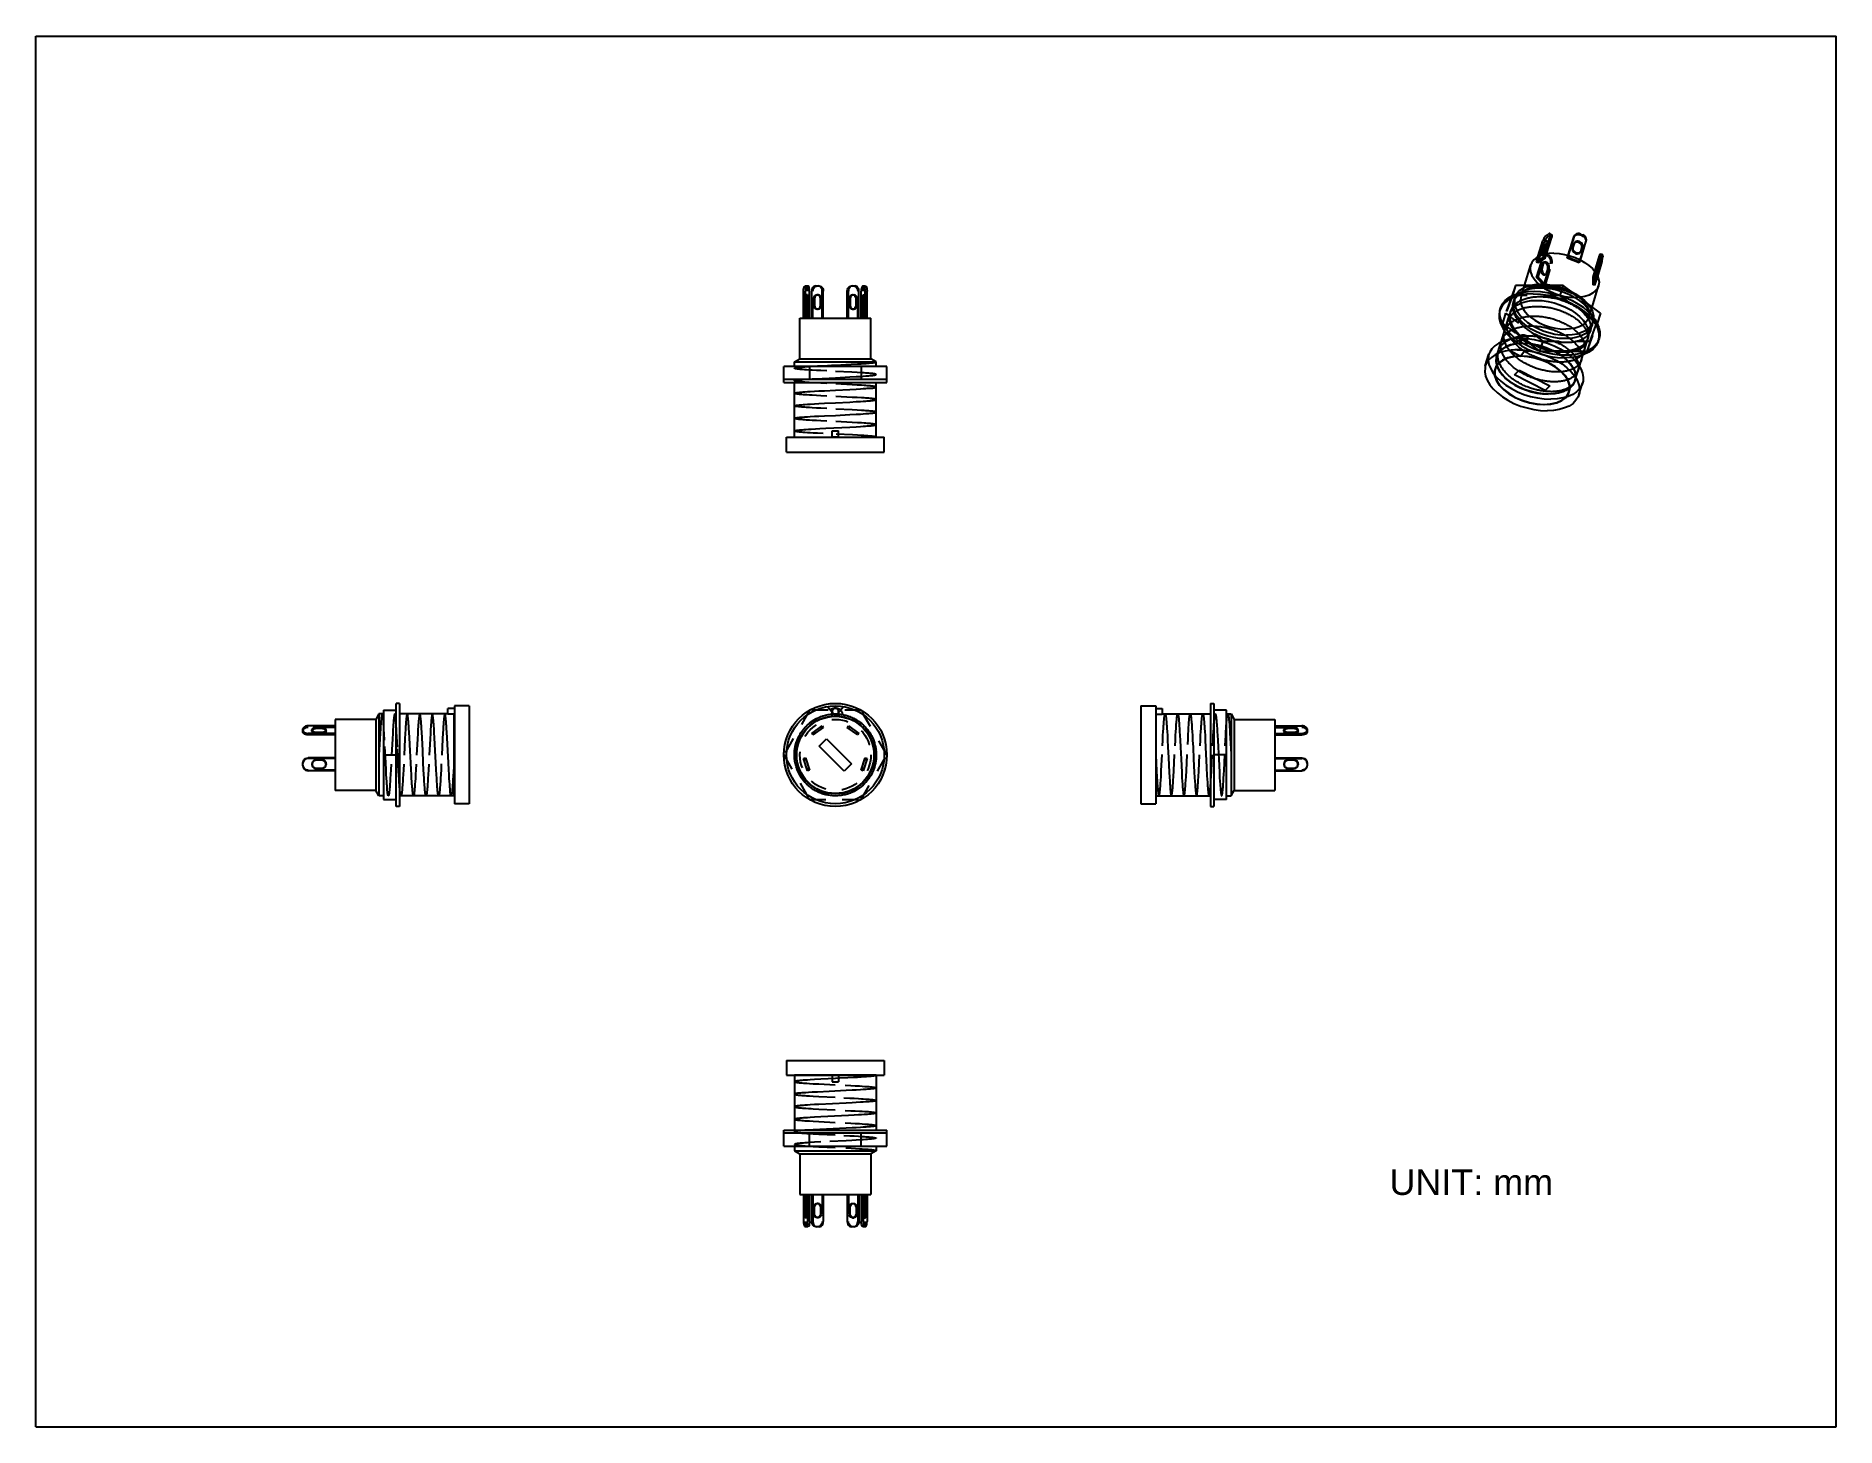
# Model space of a CAD drawing. Extents: x 0 to 11, y 0 to 8.5.
import ezdxf
from ezdxf.enums import TextEntityAlignment as Align

# ---------------------------------------------------------------- set-up
doc = ezdxf.new("R2010")
doc.units = 0
doc.header["$LTSCALE"] = 0.605
doc.linetypes.add('HIDDEN', pattern=[0.2, 0.1, -0.1])
doc.layers.get('0').update_dxf_attribs({"linetype": 'CONTINUOUS'})
doc.layers.add('DEFAULT_2', color=8, linetype='HIDDEN')

# ---------------------------------------------------------------- blocks, each defined once
blk = doc.blocks.new('*TEXT1')
at = {"color": 2, "linetype": 'BYBLOCK'}
blk.add_text('UNIT: mm', height=0.1562, dxfattribs=at).set_placement((8.271, 1.418), (9.271, 1.418), align=Align.FIT)

msp = doc.modelspace()

# ---------------------------------------------------------------- linework, layer by layer
for p, q in [((0, 0), (0, 8.5)), ((0, 8.5), (11, 8.5)), ((11, 0), (11, 8.5)), ((9.219, 7.166), (9.253, 7.277)), ((9.231, 7.168), (9.263, 7.271)), ((9.234, 7.285), (9.243, 7.29)), ((9.252, 7.292), (9.262, 7.286)), ((9.363, 7.16), (9.398, 7.271)), ((9.365, 7.159), (9.401, 7.277)), ((9.398, 7.271), (9.4, 7.276)), ((9.4, 7.276), (9.401, 7.278)), ((9.403, 7.282), (9.401, 7.277)), ((9.438, 7.29), (9.453, 7.285)), ((9.178, 7.15), (9.209, 7.249)), ((9.203, 7.213), (9.196, 7.188)), ((9.212, 7.207), (9.205, 7.182)), ((9.227, 7.208), (9.234, 7.233)), ((9.236, 7.239), (9.235, 7.238)), ((9.4, 7.233), (9.392, 7.208)), ((9.402, 7.237), (9.4, 7.233)), ((9.403, 7.236), (9.4, 7.233)), ((9.438, 7.131), (9.474, 7.249)), ((9.44, 7.182), (9.447, 7.207)), ((9.44, 7.182), (9.44, 7.182)), ((9.442, 7.184), (9.443, 7.188)), ((9.443, 7.188), (9.451, 7.213)), ((9.526, 7.061), (9.555, 7.156)), ((9.534, 7.049), (9.567, 7.153)), ((9.561, 7.168), (9.573, 7.166)), ((9.574, 7.16), (9.575, 7.15)), ((9.096, 6.976), (9.135, 7.101)), ((9.528, 7.058), (9.541, 7.037)), ((9.544, 7.031), (9.567, 7.107)), ((9.554, 7.106), (9.547, 7.082)), ((9.547, 7.049), (9.555, 7.074)), ((4.691, 6.776), (4.691, 6.941)), ((4.701, 6.973), (4.717, 6.973)), ((4.702, 6.776), (4.702, 6.941)), ((4.727, 6.776), (4.727, 6.941)), ((4.741, 6.776), (4.741, 6.941)), ((4.766, 6.973), (4.786, 6.973)), ((4.786, 6.972), (4.779, 6.973)), ((4.804, 6.776), (4.804, 6.941)), ((4.811, 6.776), (4.811, 6.941)), ((4.958, 6.776), (4.958, 6.941)), ((4.965, 6.776), (4.965, 6.941)), ((4.991, 6.973), (4.984, 6.972)), ((4.984, 6.973), (5.003, 6.973)), ((5.029, 6.776), (5.029, 6.941)), ((5.043, 6.776), (5.043, 6.941)), ((5.053, 6.973), (5.069, 6.973)), ((5.067, 6.776), (5.067, 6.941)), ((5.079, 6.776), (5.079, 6.941)), ((9.042, 6.976), (9.018, 6.911)), ((9.042, 6.976), (9.023, 6.914)), ((9.332, 6.976), (9.042, 6.976)), ((9.332, 6.976), (9.313, 6.914)), ((9.56, 6.806), (9.332, 6.976)), ((9.509, 6.844), (9.548, 6.973)), ((4.706, 6.859), (4.706, 6.89)), ((4.712, 6.89), (4.712, 6.859)), ((4.723, 6.89), (4.723, 6.859)), ((4.75, 6.89), (4.75, 6.859)), ((4.757, 6.89), (4.757, 6.859)), ((4.768, 6.835), (4.774, 6.832)), ((4.776, 6.917), (4.774, 6.917)), ((4.774, 6.832), (4.776, 6.832)), ((4.795, 6.859), (4.795, 6.89)), ((4.975, 6.89), (4.975, 6.859)), ((4.996, 6.917), (4.994, 6.917)), ((4.994, 6.832), (4.996, 6.832)), ((5.001, 6.914), (4.996, 6.917)), ((5.012, 6.859), (5.012, 6.89)), ((5.019, 6.859), (5.019, 6.89)), ((5.047, 6.859), (5.047, 6.89)), ((5.058, 6.859), (5.058, 6.89)), ((5.064, 6.89), (5.064, 6.859)), ((8.945, 6.822), (8.95, 6.837)), ((4.668, 6.528), (4.668, 6.776)), ((4.668, 6.776), (5.101, 6.776)), ((5.101, 6.528), (5.101, 6.776)), ((8.954, 6.63), (9.007, 6.803)), ((9.56, 6.806), (9.541, 6.744)), ((9.071, 6.653), (9.076, 6.667)), ((9.074, 6.653), (9.114, 6.651)), ((9.1, 6.672), (9.105, 6.669)), ((9.112, 6.662), (9.117, 6.653)), ((9.116, 6.651), (9.117, 6.653)), ((9.432, 6.482), (9.485, 6.655)), ((9.551, 6.657), (9.547, 6.636)), ((9.547, 6.636), (9.552, 6.651)), ((4.635, 6.508), (4.668, 6.528)), ((4.635, 6.481), (4.635, 6.508)), ((4.635, 6.508), (5.135, 6.508)), ((4.668, 6.528), (5.101, 6.528)), ((5.135, 6.508), (5.101, 6.528)), ((5.135, 6.481), (5.135, 6.508)), ((8.857, 6.484), (8.879, 6.555)), ((9.314, 6.589), (9.348, 6.567)), ((4.57, 6.382), (4.57, 6.481)), ((5.2, 6.481), (4.57, 6.481)), ((4.57, 6.402), (5.2, 6.402)), ((4.57, 6.382), (5.2, 6.382)), ((4.635, 6.048), (4.635, 6.382)), ((4.727, 6.481), (4.727, 6.402)), ((5.042, 6.481), (5.042, 6.402)), ((5.135, 6.048), (5.135, 6.382)), ((5.2, 6.382), (5.2, 6.481)), ((9.429, 6.308), (9.451, 6.378)), ((4.865, 6.087), (4.905, 6.087)), ((4.865, 6.048), (4.865, 6.087)), ((4.905, 6.048), (4.905, 6.087)), ((4.586, 6.048), (5.184, 6.048)), ((4.586, 5.957), (4.586, 6.048)), ((4.586, 5.957), (5.184, 5.957)), ((5.184, 5.957), (5.184, 6.048)), ((2.202, 3.792), (2.202, 4.422)), ((2.222, 4.422), (2.202, 4.422)), ((2.222, 4.422), (2.222, 3.792)), ((2.647, 4.406), (2.557, 4.406)), ((2.557, 4.406), (2.557, 3.808)), ((2.647, 4.406), (2.647, 3.808)), ((6.752, 4.406), (6.752, 3.808)), ((6.752, 4.406), (6.843, 4.406)), ((6.843, 4.406), (6.843, 3.808)), ((7.177, 4.422), (7.177, 3.792)), ((7.177, 4.422), (7.197, 4.422)), ((7.197, 4.422), (7.197, 3.792)), ((1.828, 4.323), (1.828, 3.89)), ((2.077, 4.323), (1.828, 4.323)), ((2.096, 4.357), (2.077, 4.323)), ((2.077, 4.323), (2.077, 3.89)), ((2.096, 4.357), (2.096, 3.857)), ((2.123, 4.357), (2.096, 4.357)), ((2.123, 4.38), (2.123, 3.834)), ((2.123, 4.38), (2.202, 4.38)), ((2.517, 4.357), (2.222, 4.357)), ((2.557, 4.39), (2.517, 4.39)), ((2.517, 4.356), (2.517, 4.39)), ((2.557, 4.356), (2.517, 4.356)), ((6.843, 4.39), (6.882, 4.39)), ((6.843, 4.356), (6.882, 4.356)), ((6.882, 4.39), (6.882, 4.356)), ((6.882, 4.357), (7.177, 4.357)), ((7.276, 4.38), (7.197, 4.38)), ((7.276, 3.834), (7.276, 4.38)), ((7.276, 4.357), (7.303, 4.357)), ((7.303, 4.357), (7.303, 3.857)), ((7.303, 4.357), (7.323, 4.323)), ((7.323, 4.323), (7.323, 3.89)), ((7.323, 4.323), (7.571, 4.323)), ((7.571, 4.323), (7.571, 3.89)), ((1.631, 4.247), (1.631, 4.266)), ((1.631, 4.257), (1.632, 4.252)), ((1.828, 4.284), (1.663, 4.284)), ((1.828, 4.238), (1.663, 4.238)), ((1.828, 4.229), (1.663, 4.229)), ((1.69, 4.26), (1.688, 4.257)), ((1.746, 4.277), (1.714, 4.277)), ((1.746, 4.268), (1.714, 4.268)), ((1.714, 4.245), (1.746, 4.245)), ((7.571, 4.284), (7.736, 4.284)), ((7.571, 4.238), (7.736, 4.238)), ((7.571, 4.229), (7.736, 4.229)), ((7.63, 4.26), (7.627, 4.257)), ((7.685, 4.277), (7.654, 4.277)), ((7.685, 4.268), (7.654, 4.268)), ((7.654, 4.245), (7.685, 4.245)), ((7.768, 4.266), (7.768, 4.247)), ((1.828, 4.089), (1.663, 4.089)), ((1.828, 4.085), (1.663, 4.085)), ((1.746, 4.074), (1.714, 4.074)), ((2.123, 4.107), (2.202, 4.107)), ((7.276, 4.107), (7.197, 4.107)), ((7.571, 4.089), (7.736, 4.089)), ((7.571, 4.085), (7.736, 4.085)), ((7.685, 4.074), (7.654, 4.074)), ((1.632, 4.063), (1.631, 4.055)), ((1.631, 4.04), (1.631, 4.055)), ((1.828, 4.01), (1.663, 4.01)), ((1.714, 4.025), (1.746, 4.025)), ((1.714, 4.022), (1.746, 4.022)), ((7.571, 4.01), (7.736, 4.01)), ((7.654, 4.025), (7.685, 4.025)), ((7.654, 4.022), (7.685, 4.022)), ((7.768, 4.055), (7.768, 4.04)), ((2.077, 3.89), (1.828, 3.89)), ((2.096, 3.857), (2.077, 3.89)), ((2.123, 3.857), (2.096, 3.857)), ((2.557, 3.857), (2.222, 3.857)), ((6.843, 3.857), (7.177, 3.857)), ((7.276, 3.857), (7.303, 3.857)), ((7.303, 3.857), (7.323, 3.89)), ((7.323, 3.89), (7.571, 3.89)), ((2.123, 3.834), (2.202, 3.834)), ((2.222, 3.792), (2.202, 3.792)), ((2.647, 3.808), (2.557, 3.808)), ((6.752, 3.808), (6.843, 3.808)), ((7.177, 3.792), (7.197, 3.792)), ((7.276, 3.834), (7.197, 3.834)), ((4.586, 2.24), (4.586, 2.149)), ((4.586, 2.24), (5.184, 2.24)), ((5.184, 2.24), (5.184, 2.149)), ((4.586, 2.149), (5.184, 2.149)), ((4.635, 2.149), (4.635, 1.814)), ((5.135, 2.149), (5.135, 1.814)), ((4.57, 1.716), (4.57, 1.814)), ((4.57, 1.814), (5.2, 1.814)), ((5.2, 1.795), (4.57, 1.795)), ((4.727, 1.716), (4.727, 1.795)), ((5.042, 1.716), (5.042, 1.795)), ((5.2, 1.716), (5.2, 1.814)), ((4.57, 1.716), (5.2, 1.716)), ((4.635, 1.716), (4.635, 1.688)), ((4.635, 1.688), (4.668, 1.669)), ((4.635, 1.688), (5.135, 1.688)), ((4.668, 1.669), (4.668, 1.421)), ((4.668, 1.669), (5.101, 1.669)), ((5.135, 1.688), (5.101, 1.669)), ((5.101, 1.669), (5.101, 1.421)), ((5.135, 1.716), (5.135, 1.688)), ((4.668, 1.421), (5.101, 1.421)), ((4.691, 1.421), (4.691, 1.255)), ((4.695, 1.338), (4.695, 1.307)), ((4.706, 1.338), (4.706, 1.307)), ((4.712, 1.307), (4.712, 1.338)), ((4.715, 1.421), (4.715, 1.255)), ((4.727, 1.421), (4.727, 1.255)), ((4.741, 1.421), (4.741, 1.255)), ((4.748, 1.421), (4.748, 1.255)), ((4.757, 1.307), (4.757, 1.338)), ((4.776, 1.365), (4.778, 1.365)), ((4.795, 1.338), (4.795, 1.307)), ((4.802, 1.338), (4.802, 1.307)), ((4.811, 1.421), (4.811, 1.255)), ((4.958, 1.421), (4.958, 1.255)), ((4.968, 1.307), (4.968, 1.338)), ((4.975, 1.307), (4.975, 1.338)), ((4.986, 1.362), (4.991, 1.365)), ((4.991, 1.365), (4.994, 1.365)), ((5.012, 1.338), (5.012, 1.307)), ((5.022, 1.421), (5.022, 1.255)), ((5.029, 1.421), (5.029, 1.255)), ((5.043, 1.421), (5.043, 1.255)), ((5.054, 1.421), (5.054, 1.255)), ((5.058, 1.338), (5.058, 1.307)), ((5.064, 1.307), (5.064, 1.338)), ((5.075, 1.307), (5.075, 1.338)), ((5.079, 1.421), (5.079, 1.255)), ((4.717, 1.224), (4.701, 1.224)), ((4.786, 1.224), (4.766, 1.224)), ((4.767, 1.225), (4.773, 1.224)), ((4.778, 1.28), (4.776, 1.28)), ((4.784, 1.283), (4.778, 1.28)), ((5.003, 1.224), (4.984, 1.224)), ((4.994, 1.28), (4.991, 1.28)), ((4.997, 1.224), (5.003, 1.225)), ((5.069, 1.224), (5.053, 1.224)), ((0, 0), (11, 0))]:
    msp.add_line(p, q)
at = {"color": 40}
for p, q in [((9.069, 6.664), (9.071, 6.665)), ((4.885, 6.489), (4.982, 6.494)), ((4.982, 6.494), (5.02, 6.496)), ((5.02, 6.496), (5.043, 6.497)), ((5.043, 6.497), (5.059, 6.498)), ((5.059, 6.498), (5.074, 6.499)), ((5.074, 6.499), (5.083, 6.5)), ((5.083, 6.5), (5.091, 6.501)), ((5.091, 6.501), (5.099, 6.502)), ((9.008, 6.579), (9.071, 6.544)), ((9.071, 6.544), (9.099, 6.579)), ((4.729, 6.481), (4.75, 6.482)), ((4.75, 6.482), (4.776, 6.484)), ((4.776, 6.484), (4.811, 6.485)), ((4.811, 6.485), (4.862, 6.488)), ((4.862, 6.488), (4.885, 6.489)), ((9.036, 6.43), (9.063, 6.457)), ((9.223, 6.334), (9.036, 6.43)), ((9.063, 6.457), (9.251, 6.362)), ((4.672, 6.323), (4.68, 6.324)), ((4.68, 6.324), (4.689, 6.325)), ((4.689, 6.325), (4.699, 6.325)), ((4.699, 6.325), (4.715, 6.327)), ((4.715, 6.327), (4.732, 6.328)), ((4.732, 6.328), (4.757, 6.329)), ((4.757, 6.329), (4.783, 6.331)), ((4.783, 6.331), (4.818, 6.332)), ((4.818, 6.332), (4.885, 6.336)), ((4.885, 6.336), (4.973, 6.34)), ((4.973, 6.34), (5.013, 6.342)), ((5.013, 6.342), (5.038, 6.344)), ((5.038, 6.344), (5.055, 6.345)), ((5.055, 6.345), (5.071, 6.346)), ((5.071, 6.346), (5.08, 6.347)), ((5.08, 6.347), (5.089, 6.347)), ((5.08, 6.27), (5.089, 6.271)), ((5.089, 6.347), (5.097, 6.348)), ((5.089, 6.271), (5.098, 6.271)), ((9.251, 6.362), (9.223, 6.334)), ((4.672, 6.247), (4.681, 6.247)), ((4.672, 6.17), (4.68, 6.171)), ((4.68, 6.171), (4.689, 6.171)), ((4.681, 6.247), (4.69, 6.248)), ((4.689, 6.171), (4.699, 6.172)), ((4.69, 6.248), (4.699, 6.249)), ((4.699, 6.249), (4.715, 6.25)), ((4.699, 6.172), (4.715, 6.173)), ((4.715, 6.25), (4.732, 6.251)), ((4.715, 6.173), (4.732, 6.174)), ((4.732, 6.251), (4.757, 6.252)), ((4.732, 6.174), (4.757, 6.176)), ((4.757, 6.252), (4.783, 6.254)), ((4.757, 6.176), (4.783, 6.177)), ((4.783, 6.254), (4.818, 6.256)), ((4.783, 6.177), (4.818, 6.179)), ((4.818, 6.256), (4.885, 6.259)), ((4.818, 6.179), (4.885, 6.182)), ((4.885, 6.259), (4.973, 6.263)), ((4.885, 6.182), (4.973, 6.187)), ((4.973, 6.263), (5.013, 6.266)), ((4.973, 6.187), (5.013, 6.189)), ((5.013, 6.266), (5.038, 6.267)), ((5.013, 6.189), (5.038, 6.19)), ((5.038, 6.267), (5.055, 6.268)), ((5.038, 6.19), (5.055, 6.191)), ((5.055, 6.268), (5.071, 6.269)), ((5.055, 6.191), (5.071, 6.193)), ((5.071, 6.269), (5.08, 6.27)), ((5.071, 6.193), (5.08, 6.193)), ((5.08, 6.193), (5.089, 6.194)), ((5.089, 6.194), (5.098, 6.195)), ((4.685, 6.094), (4.694, 6.095)), ((4.694, 6.095), (4.704, 6.096)), ((4.704, 6.096), (4.721, 6.097)), ((4.721, 6.097), (4.738, 6.098)), ((4.738, 6.098), (4.763, 6.099)), ((4.763, 6.099), (4.79, 6.101)), ((4.79, 6.101), (4.826, 6.103)), ((4.826, 6.103), (4.973, 6.11)), ((4.973, 6.11), (5.013, 6.112)), ((5.013, 6.112), (5.038, 6.114)), ((5.038, 6.114), (5.055, 6.115)), ((5.055, 6.115), (5.07, 6.116)), ((5.07, 6.116), (5.08, 6.117)), ((5.08, 6.117), (5.089, 6.117)), ((5.089, 6.117), (5.097, 6.118)), ((4.635, 6.048), (4.865, 6.048)), ((4.905, 6.048), (5.135, 6.048)), ((4.836, 4.402), (4.885, 4.345)), ((4.885, 4.345), (4.934, 4.402)), ((2.123, 4.313), (2.122, 4.321)), ((2.123, 4.307), (2.123, 4.313)), ((2.123, 4.303), (2.123, 4.307)), ((2.276, 4.313), (2.275, 4.322)), ((2.277, 4.305), (2.276, 4.313)), ((2.277, 4.295), (2.277, 4.305)), ((2.278, 4.285), (2.277, 4.295)), ((2.353, 4.313), (2.352, 4.322)), ((2.353, 4.305), (2.353, 4.313)), ((2.354, 4.295), (2.353, 4.305)), ((2.355, 4.285), (2.354, 4.295)), ((2.429, 4.313), (2.429, 4.321)), ((2.43, 4.305), (2.429, 4.313)), ((2.431, 4.295), (2.43, 4.305)), ((2.431, 4.285), (2.431, 4.295)), ((2.506, 4.313), (2.505, 4.322)), ((2.507, 4.305), (2.506, 4.313)), ((2.507, 4.295), (2.507, 4.305)), ((2.508, 4.285), (2.507, 4.295)), ((2.556, 3.857), (2.556, 4.357)), ((6.843, 4.357), (6.843, 3.857)), ((6.907, 4.322), (6.908, 4.313)), ((6.908, 4.313), (6.909, 4.305)), ((6.909, 4.305), (6.909, 4.295)), ((6.909, 4.295), (6.91, 4.285)), ((6.984, 4.321), (6.984, 4.313)), ((6.984, 4.313), (6.985, 4.305)), ((6.985, 4.305), (6.986, 4.295)), ((6.986, 4.295), (6.987, 4.285)), ((7.06, 4.321), (7.061, 4.313)), ((7.061, 4.313), (7.062, 4.305)), ((7.062, 4.305), (7.063, 4.295)), ((7.063, 4.295), (7.063, 4.285)), ((7.137, 4.321), (7.138, 4.313)), ((7.138, 4.313), (7.139, 4.305)), ((7.139, 4.305), (7.139, 4.295)), ((7.139, 4.295), (7.14, 4.285)), ((7.29, 4.321), (7.291, 4.313)), ((7.291, 4.313), (7.292, 4.305)), ((7.292, 4.305), (7.293, 4.296)), ((2.279, 4.268), (2.278, 4.285)), ((2.281, 4.245), (2.279, 4.268)), ((2.283, 4.212), (2.281, 4.245)), ((2.287, 4.132), (2.283, 4.212)), ((2.356, 4.269), (2.355, 4.285)), ((2.357, 4.245), (2.356, 4.269)), ((2.359, 4.212), (2.357, 4.245)), ((2.363, 4.133), (2.359, 4.212)), ((2.433, 4.268), (2.431, 4.285)), ((2.434, 4.244), (2.433, 4.268)), ((2.436, 4.212), (2.434, 4.244)), ((2.44, 4.133), (2.436, 4.212)), ((2.509, 4.269), (2.508, 4.285)), ((2.511, 4.245), (2.509, 4.269)), ((2.513, 4.212), (2.511, 4.245)), ((2.517, 4.133), (2.513, 4.212)), ((4.786, 4.161), (4.831, 4.206)), ((4.831, 4.206), (4.984, 4.053)), ((6.91, 4.285), (6.911, 4.269)), ((6.911, 4.269), (6.912, 4.251)), ((6.912, 4.251), (6.914, 4.226)), ((6.914, 4.226), (6.915, 4.198)), ((6.915, 4.198), (6.917, 4.156)), ((6.987, 4.285), (6.988, 4.268)), ((6.988, 4.268), (6.989, 4.251)), ((6.989, 4.251), (6.99, 4.225)), ((6.99, 4.225), (6.992, 4.198)), ((6.992, 4.198), (6.994, 4.155)), ((7.063, 4.285), (7.064, 4.268)), ((7.064, 4.268), (7.066, 4.251)), ((7.066, 4.251), (7.067, 4.225)), ((7.067, 4.225), (7.068, 4.198)), ((7.068, 4.198), (7.071, 4.155)), ((7.14, 4.285), (7.141, 4.269)), ((7.141, 4.269), (7.142, 4.251)), ((7.142, 4.251), (7.144, 4.225)), ((7.144, 4.225), (7.145, 4.198)), ((7.145, 4.198), (7.147, 4.155)), ((7.294, 4.276), (7.295, 4.26)), ((7.295, 4.26), (7.296, 4.236)), ((7.296, 4.236), (7.298, 4.211)), ((7.298, 4.211), (7.3, 4.177)), ((2.29, 4.058), (2.287, 4.132)), ((2.367, 4.059), (2.363, 4.133)), ((2.444, 4.058), (2.44, 4.133)), ((2.52, 4.058), (2.517, 4.133)), ((4.939, 4.008), (4.786, 4.161)), ((6.843, 4.107), (6.848, 4.01)), ((6.917, 4.156), (6.921, 4.089)), ((6.921, 4.089), (6.925, 4.002)), ((6.994, 4.155), (6.998, 4.081)), ((6.998, 4.081), (7.002, 4.002)), ((7.071, 4.155), (7.074, 4.08)), ((7.074, 4.08), (7.078, 4.002)), ((7.147, 4.155), (7.154, 4.03)), ((2.292, 4.015), (2.29, 4.058)), ((2.294, 3.988), (2.292, 4.015)), ((2.295, 3.963), (2.294, 3.988)), ((2.296, 3.945), (2.295, 3.963)), ((2.369, 4.016), (2.367, 4.059)), ((2.37, 3.989), (2.369, 4.016)), ((2.372, 3.963), (2.37, 3.989)), ((2.373, 3.945), (2.372, 3.963)), ((2.446, 4.015), (2.444, 4.058)), ((2.447, 3.988), (2.446, 4.015)), ((2.449, 3.963), (2.447, 3.988)), ((2.45, 3.945), (2.449, 3.963)), ((2.522, 4.015), (2.52, 4.058)), ((2.524, 3.988), (2.522, 4.015)), ((2.525, 3.963), (2.524, 3.988)), ((2.526, 3.945), (2.525, 3.963)), ((4.984, 4.053), (4.939, 4.008)), ((6.848, 4.01), (6.85, 3.972)), ((6.85, 3.972), (6.851, 3.949)), ((6.925, 4.002), (6.927, 3.97)), ((6.927, 3.97), (6.928, 3.946)), ((7.002, 4.002), (7.003, 3.969)), ((7.003, 3.969), (7.005, 3.945)), ((7.078, 4.002), (7.08, 3.969)), ((7.08, 3.969), (7.082, 3.945)), ((7.154, 4.03), (7.156, 3.982)), ((7.156, 3.982), (7.158, 3.957)), ((2.222, 3.908), (2.222, 3.914)), ((2.223, 3.9), (2.222, 3.908)), ((2.224, 3.892), (2.223, 3.9)), ((2.297, 3.929), (2.296, 3.945)), ((2.298, 3.918), (2.297, 3.929)), ((2.299, 3.909), (2.298, 3.918)), ((2.3, 3.9), (2.299, 3.909)), ((2.3, 3.892), (2.3, 3.9)), ((2.374, 3.929), (2.373, 3.945)), ((2.375, 3.919), (2.374, 3.929)), ((2.376, 3.909), (2.375, 3.919)), ((2.376, 3.9), (2.376, 3.909)), ((2.377, 3.892), (2.376, 3.9)), ((2.451, 3.929), (2.45, 3.945)), ((2.452, 3.919), (2.451, 3.929)), ((2.452, 3.909), (2.452, 3.919)), ((2.453, 3.9), (2.452, 3.909)), ((2.454, 3.892), (2.453, 3.9)), ((2.528, 3.929), (2.526, 3.945)), ((2.528, 3.919), (2.528, 3.929)), ((2.529, 3.909), (2.528, 3.919)), ((2.53, 3.9), (2.529, 3.909)), ((2.53, 3.892), (2.53, 3.9)), ((6.851, 3.949), (6.852, 3.933)), ((6.852, 3.933), (6.853, 3.918)), ((6.853, 3.918), (6.854, 3.909)), ((6.854, 3.909), (6.855, 3.9)), ((6.855, 3.9), (6.856, 3.893)), ((6.928, 3.946), (6.929, 3.929)), ((6.929, 3.929), (6.93, 3.919)), ((6.93, 3.919), (6.931, 3.909)), ((6.931, 3.909), (6.932, 3.9)), ((6.932, 3.9), (6.932, 3.892)), ((7.005, 3.945), (7.006, 3.929)), ((7.006, 3.929), (7.007, 3.919)), ((7.007, 3.919), (7.007, 3.909)), ((7.007, 3.909), (7.008, 3.9)), ((7.008, 3.9), (7.009, 3.892)), ((7.082, 3.945), (7.083, 3.929)), ((7.083, 3.929), (7.083, 3.919)), ((7.083, 3.919), (7.084, 3.909)), ((7.084, 3.909), (7.085, 3.9)), ((7.085, 3.9), (7.086, 3.892)), ((7.158, 3.957), (7.159, 3.94)), ((7.159, 3.94), (7.16, 3.924)), ((7.16, 3.924), (7.16, 3.914)), ((7.162, 3.9), (7.162, 3.892)), ((5.135, 2.149), (4.635, 2.149)), ((4.68, 2.118), (4.672, 2.117)), ((4.689, 2.119), (4.68, 2.118)), ((4.699, 2.119), (4.689, 2.119)), ((4.715, 2.12), (4.699, 2.119)), ((4.732, 2.121), (4.715, 2.12)), ((4.757, 2.123), (4.732, 2.121)), ((4.797, 2.125), (4.757, 2.123)), ((4.885, 2.13), (4.797, 2.125)), ((4.913, 2.131), (4.885, 2.13)), ((4.962, 2.133), (4.913, 2.131)), ((4.995, 2.135), (4.962, 2.133)), ((5.02, 2.136), (4.995, 2.135)), ((5.043, 2.138), (5.02, 2.136)), ((5.059, 2.139), (5.043, 2.138)), ((5.074, 2.14), (5.059, 2.139)), ((5.083, 2.141), (5.074, 2.14)), ((5.091, 2.141), (5.083, 2.141)), ((5.099, 2.142), (5.091, 2.141)), ((4.68, 2.041), (4.672, 2.04)), ((4.704, 2.043), (4.694, 2.042)), ((4.72, 2.044), (4.704, 2.043)), ((4.744, 2.046), (4.72, 2.044)), ((4.776, 2.047), (4.744, 2.046)), ((4.848, 2.051), (4.776, 2.047)), ((4.951, 2.056), (4.848, 2.051)), ((4.987, 2.058), (4.951, 2.056)), ((4.987, 1.981), (4.951, 1.979)), ((5.013, 2.059), (4.987, 2.058)), ((5.013, 1.983), (4.987, 1.981)), ((5.038, 2.061), (5.013, 2.059)), ((5.038, 1.984), (5.013, 1.983)), ((5.055, 2.062), (5.038, 2.061)), ((5.055, 1.985), (5.038, 1.984)), ((5.071, 2.063), (5.055, 2.062)), ((5.071, 1.986), (5.055, 1.985)), ((5.081, 2.064), (5.071, 2.063)), ((5.08, 1.987), (5.071, 1.986)), ((5.089, 1.988), (5.08, 1.987)), ((5.09, 2.065), (5.081, 2.064)), ((5.098, 1.989), (5.089, 1.988)), ((5.098, 2.065), (5.09, 2.065)), ((4.68, 1.964), (4.672, 1.964)), ((4.681, 1.888), (4.672, 1.887)), ((4.689, 1.965), (4.68, 1.964)), ((4.69, 1.889), (4.681, 1.888)), ((4.699, 1.966), (4.689, 1.965)), ((4.699, 1.889), (4.69, 1.889)), ((4.715, 1.967), (4.699, 1.966)), ((4.715, 1.89), (4.699, 1.889)), ((4.732, 1.968), (4.715, 1.967)), ((4.732, 1.891), (4.715, 1.89)), ((4.757, 1.97), (4.732, 1.968)), ((4.757, 1.893), (4.732, 1.891)), ((4.783, 1.971), (4.757, 1.97)), ((4.797, 1.895), (4.757, 1.893)), ((4.951, 1.979), (4.783, 1.971)), ((4.922, 1.901), (4.797, 1.895)), ((4.966, 1.904), (4.922, 1.901)), ((5, 1.905), (4.966, 1.904)), ((5.026, 1.907), (5, 1.905)), ((5.044, 1.908), (5.026, 1.907)), ((5.06, 1.909), (5.044, 1.908)), ((5.071, 1.91), (5.06, 1.909)), ((5.08, 1.91), (5.071, 1.91)), ((5.089, 1.911), (5.08, 1.91)), ((5.097, 1.912), (5.089, 1.911)), ((4.75, 1.816), (4.726, 1.814)), ((4.79, 1.818), (4.75, 1.816)), ((4.951, 1.826), (4.79, 1.818)), ((4.987, 1.828), (4.951, 1.826)), ((5.013, 1.829), (4.987, 1.828)), ((5.038, 1.831), (5.013, 1.829)), ((5.055, 1.832), (5.038, 1.831)), ((5.071, 1.833), (5.055, 1.832)), ((5.08, 1.834), (5.071, 1.833)), ((5.089, 1.835), (5.08, 1.834)), ((5.098, 1.835), (5.089, 1.835))]:
    msp.add_line(p, q, dxfattribs=at)
for points in [[(9.234, 7.285), (9.229, 7.281), (9.224, 7.276), (9.219, 7.269), (9.215, 7.262), (9.211, 7.255), (9.209, 7.249)], [(9.252, 7.292), (9.251, 7.293), (9.248, 7.293), (9.243, 7.29)], [(9.253, 7.277), (9.255, 7.283), (9.255, 7.288), (9.254, 7.291), (9.252, 7.292)], [(9.262, 7.286), (9.263, 7.285), (9.264, 7.282), (9.264, 7.277), (9.263, 7.271)], [(9.438, 7.29), (9.43, 7.293), (9.423, 7.293), (9.415, 7.291), (9.409, 7.288), (9.404, 7.283), (9.403, 7.282)], [(9.474, 7.249), (9.475, 7.255), (9.474, 7.262), (9.471, 7.269), (9.466, 7.276), (9.46, 7.281), (9.453, 7.285)], [(9.276, 7.172), (9.245, 7.17), (9.217, 7.165), (9.192, 7.157), (9.171, 7.146), (9.154, 7.133), (9.141, 7.116), (9.135, 7.101)], [(9.196, 7.188), (9.194, 7.183), (9.194, 7.179), (9.195, 7.176), (9.196, 7.175)], [(9.196, 7.175), (9.198, 7.174), (9.201, 7.175), (9.204, 7.177), (9.209, 7.18), (9.213, 7.184), (9.217, 7.19), (9.221, 7.196), (9.224, 7.202), (9.227, 7.208)], [(9.234, 7.246), (9.232, 7.247), (9.229, 7.246), (9.225, 7.244), (9.221, 7.241), (9.217, 7.236), (9.212, 7.231), (9.209, 7.225), (9.205, 7.219), (9.203, 7.213)], [(9.205, 7.182), (9.204, 7.177), (9.204, 7.176)], [(9.235, 7.238), (9.23, 7.235), (9.226, 7.231), (9.222, 7.225), (9.218, 7.219), (9.215, 7.213), (9.212, 7.207)], [(9.234, 7.233), (9.236, 7.238), (9.236, 7.242), (9.234, 7.245), (9.234, 7.246)], [(9.276, 7.172), (9.308, 7.17), (9.34, 7.165), (9.373, 7.157), (9.405, 7.146), (9.436, 7.133), (9.464, 7.116), (9.489, 7.098), (9.511, 7.079), (9.528, 7.058)], [(9.392, 7.208), (9.392, 7.202), (9.392, 7.196), (9.395, 7.19), (9.399, 7.184), (9.405, 7.18), (9.411, 7.177), (9.418, 7.175), (9.425, 7.174), (9.431, 7.176), (9.437, 7.179), (9.441, 7.183), (9.442, 7.184)], [(9.451, 7.213), (9.452, 7.219), (9.451, 7.225), (9.448, 7.231), (9.444, 7.236), (9.439, 7.241), (9.432, 7.244), (9.425, 7.246), (9.419, 7.247), (9.412, 7.245), (9.407, 7.242), (9.403, 7.238), (9.402, 7.237)], [(9.447, 7.207), (9.448, 7.213), (9.447, 7.219), (9.445, 7.225), (9.441, 7.231), (9.435, 7.235), (9.429, 7.238), (9.422, 7.24), (9.415, 7.241), (9.409, 7.239), (9.403, 7.236)], [(9.555, 7.156), (9.557, 7.161), (9.559, 7.166), (9.561, 7.168), (9.561, 7.168)], [(9.573, 7.166), (9.572, 7.165), (9.57, 7.163), (9.569, 7.159), (9.567, 7.153)], [(9.567, 7.107), (9.569, 7.114), (9.571, 7.122), (9.572, 7.13), (9.574, 7.138), (9.574, 7.145), (9.575, 7.15)], [(9.574, 7.16), (9.574, 7.163), (9.573, 7.166), (9.573, 7.166)], [(9.547, 7.082), (9.545, 7.076), (9.543, 7.069), (9.542, 7.062), (9.541, 7.055), (9.54, 7.049), (9.54, 7.044), (9.54, 7.04), (9.541, 7.039), (9.542, 7.038)], [(9.542, 7.038), (9.542, 7.039), (9.544, 7.041), (9.545, 7.044), (9.547, 7.049)], [(9.56, 7.117), (9.559, 7.117), (9.558, 7.115), (9.556, 7.111), (9.554, 7.106)], [(9.555, 7.074), (9.556, 7.08), (9.558, 7.087), (9.559, 7.094), (9.56, 7.101), (9.561, 7.107), (9.561, 7.112), (9.561, 7.115), (9.56, 7.117), (9.56, 7.117)], [(4.691, 6.941), (4.691, 6.95), (4.692, 6.957), (4.694, 6.964), (4.696, 6.969), (4.698, 6.972), (4.701, 6.973)], [(4.712, 6.973), (4.71, 6.972), (4.707, 6.969), (4.705, 6.964), (4.704, 6.957), (4.703, 6.95), (4.702, 6.941)], [(4.727, 6.941), (4.726, 6.95), (4.725, 6.957), (4.724, 6.964), (4.722, 6.969), (4.719, 6.972), (4.717, 6.973)], [(4.766, 6.973), (4.76, 6.972), (4.754, 6.969), (4.748, 6.964), (4.744, 6.957), (4.742, 6.95), (4.741, 6.941)], [(4.786, 6.973), (4.793, 6.972), (4.799, 6.969), (4.804, 6.964), (4.808, 6.957), (4.811, 6.95), (4.811, 6.941)], [(4.804, 6.941), (4.804, 6.95), (4.801, 6.957), (4.797, 6.964), (4.792, 6.969), (4.786, 6.972)], [(4.958, 6.941), (4.959, 6.95), (4.962, 6.957), (4.966, 6.964), (4.971, 6.969), (4.977, 6.972), (4.984, 6.973)], [(4.984, 6.972), (4.978, 6.969), (4.973, 6.964), (4.969, 6.957), (4.966, 6.95), (4.965, 6.941)], [(5.029, 6.941), (5.028, 6.95), (5.026, 6.957), (5.021, 6.964), (5.016, 6.969), (5.01, 6.972), (5.003, 6.973)], [(5.053, 6.973), (5.05, 6.972), (5.048, 6.969), (5.046, 6.964), (5.044, 6.957), (5.043, 6.95), (5.043, 6.941)], [(5.067, 6.941), (5.067, 6.95), (5.066, 6.957), (5.065, 6.964), (5.063, 6.969), (5.06, 6.972), (5.058, 6.973)], [(5.069, 6.973), (5.071, 6.972), (5.074, 6.969), (5.076, 6.964), (5.077, 6.957), (5.078, 6.95), (5.079, 6.941)], [(9.023, 6.914), (9.051, 6.925), (9.083, 6.933), (9.118, 6.938), (9.155, 6.94)], [(9.201, 6.983), (9.167, 6.981), (9.136, 6.976), (9.134, 6.976)], [(9.155, 6.94), (9.194, 6.938), (9.233, 6.933), (9.273, 6.925), (9.313, 6.914)], [(9.201, 6.983), (9.236, 6.981), (9.272, 6.976), (9.274, 6.976)], [(9.379, 6.941), (9.409, 6.925), (9.438, 6.905), (9.463, 6.884), (9.484, 6.863)], [(9.541, 7.037), (9.549, 7.016), (9.552, 6.996), (9.549, 6.976), (9.548, 6.973)], [(4.706, 6.89), (4.706, 6.897), (4.707, 6.904), (4.708, 6.91), (4.71, 6.914), (4.712, 6.917), (4.715, 6.918)], [(4.715, 6.831), (4.712, 6.832), (4.71, 6.835), (4.708, 6.839), (4.707, 6.845), (4.706, 6.852), (4.706, 6.859)], [(4.709, 6.911), (4.709, 6.91), (4.711, 6.904), (4.711, 6.897), (4.712, 6.89)], [(4.712, 6.859), (4.711, 6.852), (4.711, 6.845), (4.709, 6.839), (4.709, 6.838)], [(4.715, 6.918), (4.717, 6.917), (4.719, 6.914), (4.721, 6.91), (4.722, 6.904), (4.723, 6.897), (4.723, 6.89)], [(4.723, 6.859), (4.723, 6.852), (4.722, 6.845), (4.721, 6.839), (4.719, 6.835), (4.717, 6.832), (4.715, 6.831)], [(4.773, 6.918), (4.767, 6.917), (4.761, 6.914), (4.757, 6.91), (4.753, 6.904), (4.751, 6.897), (4.75, 6.89)], [(4.75, 6.859), (4.751, 6.852), (4.753, 6.845), (4.757, 6.839), (4.761, 6.835), (4.767, 6.832), (4.773, 6.831)], [(4.774, 6.917), (4.768, 6.914), (4.764, 6.91), (4.76, 6.904), (4.758, 6.897), (4.757, 6.89)], [(4.757, 6.859), (4.758, 6.852), (4.76, 6.845), (4.764, 6.839), (4.768, 6.835)], [(4.795, 6.89), (4.794, 6.897), (4.792, 6.904), (4.788, 6.91), (4.784, 6.914), (4.778, 6.917), (4.773, 6.918)], [(4.773, 6.831), (4.778, 6.832), (4.784, 6.835), (4.788, 6.839), (4.792, 6.845), (4.794, 6.852), (4.795, 6.859)], [(4.997, 6.918), (4.991, 6.917), (4.986, 6.914), (4.981, 6.91), (4.978, 6.904), (4.976, 6.897), (4.975, 6.89)], [(4.975, 6.859), (4.976, 6.852), (4.978, 6.845), (4.981, 6.839), (4.986, 6.835), (4.991, 6.832), (4.997, 6.831)], [(4.996, 6.832), (5.001, 6.835), (5.006, 6.839), (5.009, 6.845), (5.012, 6.852), (5.012, 6.859)], [(5.019, 6.89), (5.019, 6.897), (5.016, 6.904), (5.013, 6.91), (5.008, 6.914), (5.003, 6.917), (4.997, 6.918)], [(4.997, 6.831), (5.003, 6.832), (5.008, 6.835), (5.013, 6.839), (5.016, 6.845), (5.019, 6.852), (5.019, 6.859)], [(5.012, 6.89), (5.012, 6.897), (5.009, 6.904), (5.006, 6.91), (5.001, 6.914)], [(5.047, 6.89), (5.047, 6.897), (5.048, 6.904), (5.049, 6.91), (5.051, 6.914), (5.053, 6.917), (5.055, 6.918)], [(5.055, 6.831), (5.053, 6.832), (5.051, 6.835), (5.049, 6.839), (5.048, 6.845), (5.047, 6.852), (5.047, 6.859)], [(5.055, 6.918), (5.057, 6.917), (5.059, 6.914), (5.061, 6.91), (5.063, 6.904), (5.063, 6.897), (5.064, 6.89)], [(5.064, 6.859), (5.063, 6.852), (5.063, 6.845), (5.061, 6.839), (5.059, 6.835), (5.057, 6.832), (5.055, 6.831)], [(5.058, 6.89), (5.058, 6.897), (5.059, 6.904), (5.06, 6.91), (5.061, 6.911)], [(5.061, 6.838), (5.06, 6.839), (5.059, 6.845), (5.058, 6.852), (5.058, 6.859)], [(8.945, 6.822), (8.941, 6.8), (8.942, 6.773), (8.95, 6.744), (8.964, 6.714), (8.975, 6.699)], [(8.96, 6.851), (8.947, 6.827), (8.945, 6.822)], [(8.95, 6.837), (8.952, 6.842), (8.962, 6.864), (8.978, 6.883), (8.998, 6.9), (9.023, 6.914)], [(9.15, 6.925), (9.108, 6.923), (9.069, 6.916), (9.034, 6.905), (9.003, 6.891), (8.979, 6.872), (8.96, 6.851)], [(9.007, 6.803), (9.009, 6.807), (9.019, 6.826), (9.034, 6.843), (9.054, 6.857), (9.078, 6.869), (9.106, 6.877), (9.137, 6.883), (9.17, 6.884)], [(9.15, 6.925), (9.195, 6.923), (9.24, 6.916), (9.286, 6.905), (9.33, 6.891), (9.373, 6.872), (9.413, 6.851), (9.449, 6.827), (9.481, 6.8), (9.508, 6.773)], [(9.17, 6.884), (9.205, 6.883), (9.241, 6.877), (9.277, 6.869), (9.313, 6.857), (9.347, 6.843), (9.379, 6.826), (9.408, 6.807), (9.433, 6.786), (9.454, 6.764), (9.47, 6.741), (9.482, 6.717), (9.488, 6.694), (9.488, 6.672), (9.485, 6.655)], [(9.313, 6.914), (9.351, 6.9), (9.388, 6.883), (9.423, 6.864), (9.454, 6.842), (9.482, 6.819), (9.506, 6.795), (9.526, 6.77), (9.541, 6.744)], [(9.508, 6.773), (9.528, 6.744), (9.543, 6.714), (9.55, 6.685), (9.551, 6.657)], [(9.541, 6.744), (9.551, 6.719), (9.556, 6.694), (9.556, 6.669), (9.552, 6.651)], [(9.074, 6.653), (9.036, 6.651), (9, 6.645), (8.968, 6.636), (8.939, 6.623), (8.916, 6.607), (8.897, 6.589), (8.884, 6.567), (8.879, 6.555)], [(9.076, 6.667), (9.076, 6.669), (9.079, 6.672), (9.083, 6.673), (9.088, 6.674), (9.094, 6.673), (9.1, 6.672)], [(9.105, 6.669), (9.11, 6.665), (9.112, 6.662)], [(9.114, 6.651), (9.155, 6.645), (9.197, 6.636), (9.237, 6.623), (9.277, 6.607), (9.314, 6.589)], [(9.547, 6.636), (9.546, 6.631), (9.533, 6.607), (9.514, 6.585), (9.489, 6.567), (9.459, 6.553), (9.453, 6.551)], [(9.052, 6.582), (9.014, 6.58), (8.978, 6.574), (8.946, 6.565), (8.918, 6.552), (8.894, 6.536), (8.875, 6.518), (8.862, 6.496), (8.857, 6.484)], [(9.052, 6.582), (9.092, 6.58), (9.133, 6.574), (9.175, 6.565), (9.216, 6.552), (9.255, 6.536), (9.292, 6.518), (9.326, 6.496), (9.356, 6.473), (9.382, 6.448), (9.403, 6.422), (9.419, 6.396), (9.429, 6.369), (9.433, 6.343), (9.432, 6.319), (9.429, 6.308)], [(9.348, 6.567), (9.378, 6.544), (9.404, 6.519), (9.425, 6.493), (9.441, 6.467), (9.451, 6.44), (9.455, 6.414), (9.454, 6.39), (9.451, 6.378)], [(8.857, 6.484), (8.855, 6.473), (8.853, 6.448), (8.858, 6.422), (8.868, 6.396), (8.884, 6.369), (8.905, 6.343), (8.931, 6.319), (8.961, 6.295), (8.995, 6.274), (9.032, 6.255), (9.071, 6.239), (9.112, 6.227), (9.153, 6.217), (9.194, 6.212), (9.235, 6.21)], [(9.429, 6.308), (9.425, 6.295), (9.411, 6.274), (9.393, 6.255), (9.369, 6.239), (9.341, 6.227), (9.309, 6.217), (9.273, 6.212), (9.235, 6.21)], [(1.663, 4.284), (1.655, 4.284), (1.647, 4.282), (1.641, 4.279), (1.636, 4.275), (1.632, 4.271), (1.631, 4.266)], [(1.663, 4.229), (1.655, 4.229), (1.647, 4.231), (1.641, 4.234), (1.636, 4.238), (1.632, 4.242), (1.631, 4.247)], [(1.632, 4.252), (1.636, 4.247), (1.641, 4.244), (1.647, 4.241), (1.655, 4.239), (1.663, 4.238)], [(1.714, 4.277), (1.707, 4.277), (1.7, 4.275), (1.695, 4.273), (1.69, 4.269), (1.687, 4.265), (1.686, 4.261)], [(1.686, 4.261), (1.687, 4.257), (1.69, 4.253), (1.695, 4.25), (1.7, 4.247), (1.707, 4.246), (1.714, 4.245)], [(1.714, 4.268), (1.707, 4.267), (1.7, 4.266), (1.695, 4.263), (1.69, 4.26)], [(1.773, 4.261), (1.772, 4.265), (1.769, 4.269), (1.765, 4.273), (1.759, 4.275), (1.753, 4.277), (1.746, 4.277)], [(1.772, 4.257), (1.769, 4.26), (1.765, 4.263), (1.759, 4.266), (1.753, 4.267), (1.746, 4.268)], [(1.746, 4.245), (1.753, 4.246), (1.759, 4.247), (1.765, 4.25), (1.769, 4.253), (1.772, 4.257), (1.773, 4.261)], [(7.654, 4.277), (7.646, 4.277), (7.64, 4.275), (7.634, 4.273), (7.63, 4.269), (7.627, 4.265), (7.626, 4.261)], [(7.626, 4.261), (7.627, 4.257), (7.63, 4.253), (7.634, 4.25), (7.64, 4.247), (7.646, 4.246), (7.654, 4.245)], [(7.654, 4.268), (7.646, 4.267), (7.64, 4.266), (7.634, 4.263), (7.63, 4.26)], [(7.713, 4.261), (7.712, 4.265), (7.709, 4.269), (7.705, 4.273), (7.699, 4.275), (7.692, 4.277), (7.685, 4.277)], [(7.711, 4.257), (7.709, 4.26), (7.705, 4.263), (7.699, 4.266), (7.692, 4.267), (7.685, 4.268)], [(7.685, 4.245), (7.692, 4.246), (7.699, 4.247), (7.705, 4.25), (7.709, 4.253), (7.712, 4.257), (7.713, 4.261)], [(7.768, 4.266), (7.767, 4.271), (7.764, 4.275), (7.759, 4.279), (7.752, 4.282), (7.744, 4.284), (7.736, 4.284)], [(7.736, 4.238), (7.744, 4.239), (7.752, 4.241), (7.759, 4.244), (7.764, 4.247)], [(7.768, 4.247), (7.767, 4.242), (7.764, 4.238), (7.759, 4.234), (7.752, 4.231), (7.744, 4.229), (7.736, 4.229)], [(7.764, 4.247), (7.767, 4.252), (7.768, 4.257)], [(1.631, 4.059), (1.632, 4.067), (1.636, 4.074), (1.641, 4.08), (1.647, 4.085), (1.655, 4.088), (1.663, 4.089)], [(1.663, 4.085), (1.655, 4.084), (1.647, 4.081), (1.641, 4.076), (1.636, 4.07), (1.632, 4.063)], [(1.714, 4.074), (1.707, 4.073), (1.7, 4.071), (1.695, 4.066), (1.69, 4.061), (1.687, 4.055), (1.686, 4.048)], [(1.773, 4.048), (1.772, 4.055), (1.769, 4.061), (1.765, 4.066), (1.759, 4.071), (1.753, 4.073), (1.746, 4.074)], [(7.654, 4.074), (7.646, 4.073), (7.64, 4.071), (7.634, 4.066), (7.63, 4.061), (7.627, 4.055), (7.626, 4.048)], [(7.713, 4.048), (7.712, 4.055), (7.709, 4.061), (7.705, 4.066), (7.699, 4.071), (7.692, 4.073), (7.685, 4.074)], [(7.736, 4.089), (7.744, 4.088), (7.752, 4.085), (7.759, 4.08), (7.764, 4.074), (7.767, 4.067), (7.768, 4.059)], [(7.768, 4.055), (7.767, 4.063), (7.764, 4.07), (7.759, 4.076), (7.752, 4.081), (7.744, 4.084), (7.736, 4.085)], [(1.631, 4.04), (1.632, 4.033), (1.636, 4.025), (1.641, 4.019), (1.647, 4.014), (1.655, 4.011), (1.663, 4.01)], [(1.686, 4.048), (1.687, 4.041), (1.69, 4.035), (1.695, 4.029), (1.7, 4.025), (1.707, 4.023), (1.714, 4.022)], [(1.687, 4.05), (1.687, 4.045), (1.69, 4.038), (1.695, 4.033), (1.7, 4.029), (1.707, 4.026), (1.714, 4.025)], [(1.746, 4.022), (1.753, 4.023), (1.759, 4.025), (1.765, 4.029), (1.769, 4.035), (1.772, 4.041), (1.773, 4.048)], [(1.746, 4.025), (1.753, 4.026), (1.759, 4.029), (1.765, 4.033), (1.769, 4.038), (1.772, 4.045), (1.773, 4.048)], [(7.626, 4.05), (7.627, 4.045), (7.63, 4.038), (7.634, 4.033), (7.64, 4.029), (7.646, 4.026), (7.654, 4.025)], [(7.626, 4.048), (7.627, 4.041), (7.63, 4.035), (7.634, 4.029), (7.64, 4.025), (7.646, 4.023), (7.654, 4.022)], [(7.685, 4.022), (7.692, 4.023), (7.699, 4.025), (7.705, 4.029), (7.709, 4.035), (7.712, 4.041), (7.713, 4.048)], [(7.685, 4.025), (7.692, 4.026), (7.699, 4.029), (7.705, 4.033), (7.709, 4.038), (7.712, 4.045), (7.712, 4.048)], [(7.736, 4.01), (7.744, 4.011), (7.752, 4.014), (7.759, 4.019), (7.764, 4.025), (7.767, 4.033), (7.768, 4.04)], [(4.703, 1.366), (4.701, 1.365), (4.699, 1.362), (4.697, 1.358), (4.696, 1.352), (4.695, 1.345), (4.695, 1.338)], [(4.712, 1.338), (4.711, 1.345), (4.711, 1.352), (4.709, 1.358), (4.708, 1.362), (4.705, 1.365), (4.703, 1.366)], [(4.709, 1.359), (4.708, 1.358), (4.707, 1.352), (4.706, 1.345), (4.706, 1.338)], [(4.757, 1.338), (4.758, 1.345), (4.76, 1.352), (4.764, 1.358), (4.768, 1.362), (4.774, 1.365), (4.78, 1.366)], [(4.778, 1.365), (4.784, 1.362), (4.788, 1.358), (4.792, 1.352), (4.794, 1.345), (4.795, 1.338)], [(4.78, 1.366), (4.785, 1.365), (4.791, 1.362), (4.795, 1.358), (4.799, 1.352), (4.801, 1.345), (4.802, 1.338)], [(4.968, 1.338), (4.969, 1.345), (4.971, 1.352), (4.974, 1.358), (4.979, 1.362), (4.984, 1.365), (4.99, 1.366)], [(4.975, 1.338), (4.976, 1.345), (4.978, 1.352), (4.981, 1.358), (4.986, 1.362)], [(4.99, 1.366), (4.996, 1.365), (5.001, 1.362), (5.006, 1.358), (5.009, 1.352), (5.012, 1.345), (5.012, 1.338)], [(5.066, 1.366), (5.064, 1.365), (5.062, 1.362), (5.06, 1.358), (5.059, 1.352), (5.058, 1.345), (5.058, 1.338)], [(5.064, 1.338), (5.063, 1.345), (5.063, 1.352), (5.061, 1.358), (5.061, 1.359)], [(5.075, 1.338), (5.075, 1.345), (5.074, 1.352), (5.072, 1.358), (5.071, 1.362), (5.069, 1.365), (5.066, 1.366)], [(4.691, 1.255), (4.691, 1.247), (4.692, 1.24), (4.694, 1.233), (4.696, 1.228), (4.698, 1.225), (4.701, 1.224)], [(4.695, 1.307), (4.695, 1.299), (4.696, 1.293), (4.697, 1.287), (4.699, 1.283), (4.701, 1.28), (4.703, 1.279)], [(4.703, 1.279), (4.705, 1.28), (4.708, 1.283), (4.709, 1.287), (4.711, 1.293), (4.711, 1.299), (4.712, 1.307)], [(4.706, 1.307), (4.706, 1.299), (4.707, 1.293), (4.708, 1.287), (4.709, 1.286)], [(4.706, 1.224), (4.708, 1.225), (4.711, 1.228), (4.713, 1.233), (4.714, 1.24), (4.715, 1.247), (4.715, 1.255)], [(4.727, 1.255), (4.726, 1.247), (4.725, 1.24), (4.724, 1.233), (4.722, 1.228), (4.719, 1.225), (4.717, 1.224)], [(4.766, 1.224), (4.76, 1.225), (4.754, 1.228), (4.748, 1.233), (4.744, 1.24), (4.742, 1.247), (4.741, 1.255)], [(4.748, 1.255), (4.749, 1.247), (4.751, 1.24), (4.755, 1.233), (4.76, 1.228), (4.767, 1.225)], [(4.78, 1.279), (4.774, 1.28), (4.768, 1.283), (4.764, 1.287), (4.76, 1.293), (4.758, 1.299), (4.757, 1.307)], [(4.802, 1.307), (4.801, 1.299), (4.799, 1.293), (4.795, 1.287), (4.791, 1.283), (4.785, 1.28), (4.78, 1.279)], [(4.795, 1.307), (4.794, 1.299), (4.792, 1.293), (4.788, 1.287), (4.784, 1.283)], [(4.786, 1.224), (4.793, 1.225), (4.799, 1.228), (4.804, 1.233), (4.808, 1.24), (4.811, 1.247), (4.811, 1.255)], [(4.958, 1.255), (4.959, 1.247), (4.962, 1.24), (4.966, 1.233), (4.971, 1.228), (4.977, 1.225), (4.984, 1.224)], [(4.99, 1.279), (4.984, 1.28), (4.979, 1.283), (4.974, 1.287), (4.971, 1.293), (4.969, 1.299), (4.968, 1.307)], [(4.991, 1.28), (4.986, 1.283), (4.981, 1.287), (4.978, 1.293), (4.976, 1.299), (4.975, 1.307)], [(5.012, 1.307), (5.012, 1.299), (5.009, 1.293), (5.006, 1.287), (5.001, 1.283), (4.996, 1.28), (4.99, 1.279)], [(5.029, 1.255), (5.028, 1.247), (5.026, 1.24), (5.021, 1.233), (5.016, 1.228), (5.01, 1.225), (5.003, 1.224)], [(5.003, 1.225), (5.009, 1.228), (5.015, 1.233), (5.019, 1.24), (5.021, 1.247), (5.022, 1.255)], [(5.053, 1.224), (5.05, 1.225), (5.048, 1.228), (5.046, 1.233), (5.044, 1.24), (5.043, 1.247), (5.043, 1.255)], [(5.054, 1.255), (5.055, 1.247), (5.056, 1.24), (5.057, 1.233), (5.059, 1.228), (5.062, 1.225), (5.064, 1.224)], [(5.058, 1.307), (5.058, 1.299), (5.059, 1.293), (5.06, 1.287), (5.062, 1.283), (5.064, 1.28), (5.066, 1.279)], [(5.061, 1.286), (5.061, 1.287), (5.063, 1.293), (5.063, 1.299), (5.064, 1.307)], [(5.066, 1.279), (5.069, 1.28), (5.071, 1.283), (5.072, 1.287), (5.074, 1.293), (5.075, 1.299), (5.075, 1.307)], [(5.069, 1.224), (5.071, 1.225), (5.074, 1.228), (5.076, 1.233), (5.077, 1.24), (5.078, 1.247), (5.079, 1.255)]]:
    msp.add_lwpolyline(points)
for points in [[(8.993, 6.757), (8.993, 6.758), (8.994, 6.758), (8.994, 6.759), (8.994, 6.76), (8.996, 6.764), (8.998, 6.769), (9, 6.773), (9.002, 6.777), (9.005, 6.781), (9.007, 6.785), (9.01, 6.788), (9.013, 6.792), (9.017, 6.796), (9.02, 6.799), (9.024, 6.803), (9.028, 6.806), (9.032, 6.809), (9.036, 6.812), (9.041, 6.815), (9.045, 6.818), (9.05, 6.821), (9.055, 6.823), (9.06, 6.826), (9.065, 6.828), (9.07, 6.83), (9.076, 6.832), (9.082, 6.834), (9.087, 6.836), (9.093, 6.838), (9.099, 6.84), (9.106, 6.841), (9.112, 6.842), (9.118, 6.844), (9.125, 6.845), (9.131, 6.845), (9.138, 6.846), (9.145, 6.847), (9.152, 6.847), (9.159, 6.848)], [(9.159, 6.848), (9.166, 6.848), (9.173, 6.848), (9.18, 6.848), (9.187, 6.848), (9.194, 6.847), (9.202, 6.847), (9.209, 6.846), (9.216, 6.846), (9.223, 6.845), (9.231, 6.844), (9.238, 6.843), (9.246, 6.841), (9.253, 6.84), (9.26, 6.838), (9.267, 6.837), (9.275, 6.835), (9.282, 6.833), (9.289, 6.831), (9.296, 6.829), (9.303, 6.826), (9.31, 6.824), (9.317, 6.822), (9.324, 6.819), (9.331, 6.816), (9.338, 6.813), (9.344, 6.811), (9.351, 6.807), (9.357, 6.804), (9.364, 6.801), (9.37, 6.798), (9.376, 6.794), (9.382, 6.791), (9.388, 6.787), (9.394, 6.784), (9.399, 6.78), (9.405, 6.776), (9.41, 6.772), (9.415, 6.769), (9.42, 6.765), (9.425, 6.761), (9.43, 6.757), (9.434, 6.752), (9.438, 6.748), (9.442, 6.744), (9.446, 6.74), (9.45, 6.736), (9.454, 6.731), (9.457, 6.727), (9.46, 6.723), (9.463, 6.718), (9.466, 6.714), (9.469, 6.71), (9.471, 6.705), (9.473, 6.701), (9.475, 6.697), (9.477, 6.692), (9.478, 6.688), (9.48, 6.684), (9.481, 6.679), (9.482, 6.675), (9.482, 6.671), (9.483, 6.667), (9.483, 6.662), (9.483, 6.658), (9.483, 6.654), (9.483, 6.651), (9.482, 6.648), (9.482, 6.645), (9.481, 6.641), (9.48, 6.638)], [(9.417, 6.912), (9.419, 6.911), (9.421, 6.91), (9.423, 6.909), (9.425, 6.907), (9.427, 6.906), (9.433, 6.903), (9.438, 6.899), (9.443, 6.896), (9.448, 6.892), (9.453, 6.888), (9.457, 6.885), (9.461, 6.881), (9.465, 6.878), (9.469, 6.874), (9.473, 6.871)], [(8.956, 6.636), (8.956, 6.637), (8.956, 6.637), (8.957, 6.638), (8.957, 6.639), (8.957, 6.64), (8.959, 6.644), (8.961, 6.648), (8.963, 6.652), (8.965, 6.657), (8.968, 6.66), (8.97, 6.664), (8.973, 6.668), (8.976, 6.672), (8.98, 6.675), (8.983, 6.679), (8.987, 6.682), (8.991, 6.686), (8.995, 6.689), (8.999, 6.692), (9.003, 6.695), (9.008, 6.698), (9.013, 6.7), (9.018, 6.703), (9.023, 6.706), (9.028, 6.708), (9.033, 6.71), (9.039, 6.712), (9.044, 6.714), (9.05, 6.716), (9.056, 6.718), (9.062, 6.719), (9.068, 6.721), (9.075, 6.722), (9.081, 6.723), (9.088, 6.724), (9.094, 6.725), (9.101, 6.726), (9.108, 6.727), (9.115, 6.727), (9.122, 6.728)], [(8.974, 6.696), (8.975, 6.697), (8.975, 6.698), (8.975, 6.698), (8.976, 6.699), (8.976, 6.7), (8.978, 6.704), (8.979, 6.709), (8.981, 6.713), (8.984, 6.717), (8.986, 6.721), (8.989, 6.725), (8.992, 6.728), (8.995, 6.732), (8.998, 6.736), (9.002, 6.739), (9.005, 6.743), (9.009, 6.746), (9.013, 6.749), (9.018, 6.752), (9.022, 6.755), (9.027, 6.758), (9.031, 6.761), (9.036, 6.763), (9.041, 6.766), (9.047, 6.768), (9.052, 6.77), (9.057, 6.772), (9.063, 6.774), (9.069, 6.776), (9.075, 6.778), (9.081, 6.78), (9.087, 6.781), (9.093, 6.782), (9.1, 6.783), (9.106, 6.785), (9.113, 6.785), (9.12, 6.786), (9.126, 6.787), (9.133, 6.787), (9.14, 6.788)], [(9.122, 6.728), (9.129, 6.728), (9.136, 6.728), (9.143, 6.728), (9.15, 6.728), (9.157, 6.727), (9.165, 6.727), (9.172, 6.726), (9.179, 6.725), (9.187, 6.725), (9.194, 6.724), (9.201, 6.722), (9.209, 6.721), (9.216, 6.72), (9.223, 6.718), (9.231, 6.716), (9.238, 6.715), (9.245, 6.713), (9.252, 6.711), (9.259, 6.709), (9.266, 6.706), (9.273, 6.704), (9.28, 6.701), (9.287, 6.699), (9.294, 6.696), (9.301, 6.693), (9.308, 6.69), (9.314, 6.687), (9.321, 6.684), (9.327, 6.681), (9.333, 6.678), (9.339, 6.674), (9.345, 6.671), (9.351, 6.667), (9.357, 6.664), (9.362, 6.66), (9.368, 6.656), (9.373, 6.652), (9.378, 6.648), (9.383, 6.644), (9.388, 6.64), (9.392, 6.636), (9.397, 6.632), (9.401, 6.628), (9.405, 6.624), (9.409, 6.62), (9.413, 6.615), (9.417, 6.611), (9.42, 6.607), (9.423, 6.602), (9.426, 6.598), (9.429, 6.594), (9.432, 6.589), (9.434, 6.585), (9.436, 6.581), (9.438, 6.576), (9.44, 6.572), (9.441, 6.568), (9.443, 6.563), (9.444, 6.559), (9.445, 6.555), (9.445, 6.551), (9.446, 6.546), (9.446, 6.542), (9.446, 6.538), (9.446, 6.534), (9.445, 6.531), (9.445, 6.528), (9.444, 6.524), (9.444, 6.521), (9.443, 6.518)], [(9.14, 6.788), (9.147, 6.788), (9.154, 6.788), (9.161, 6.788), (9.169, 6.788), (9.176, 6.787), (9.183, 6.787), (9.19, 6.786), (9.198, 6.786), (9.205, 6.785), (9.212, 6.784), (9.22, 6.782), (9.227, 6.781), (9.234, 6.78), (9.242, 6.778), (9.249, 6.777), (9.256, 6.775), (9.263, 6.773), (9.271, 6.771), (9.278, 6.769), (9.285, 6.766), (9.292, 6.764), (9.299, 6.762), (9.306, 6.759), (9.313, 6.756), (9.319, 6.753), (9.326, 6.75), (9.333, 6.747), (9.339, 6.744), (9.345, 6.741), (9.352, 6.738), (9.358, 6.734), (9.364, 6.731), (9.369, 6.727), (9.375, 6.724), (9.381, 6.72), (9.386, 6.716), (9.392, 6.712), (9.397, 6.708), (9.402, 6.704), (9.406, 6.7), (9.411, 6.696), (9.416, 6.692), (9.42, 6.688), (9.424, 6.684), (9.428, 6.68), (9.432, 6.675), (9.435, 6.671), (9.439, 6.667), (9.442, 6.662), (9.445, 6.658), (9.448, 6.654), (9.45, 6.649), (9.453, 6.645), (9.455, 6.641), (9.457, 6.636), (9.458, 6.632), (9.46, 6.628), (9.461, 6.623), (9.462, 6.619), (9.463, 6.615), (9.464, 6.611), (9.464, 6.606), (9.465, 6.602), (9.465, 6.598), (9.464, 6.594), (9.464, 6.591), (9.464, 6.588), (9.463, 6.584), (9.462, 6.581), (9.461, 6.578)], [(9.005, 6.646), (9.006, 6.647), (9.007, 6.647), (9.008, 6.647), (9.009, 6.648), (9.009, 6.648), (9.015, 6.65), (9.02, 6.652), (9.026, 6.654), (9.032, 6.656), (9.038, 6.658), (9.044, 6.659), (9.05, 6.661), (9.056, 6.662), (9.063, 6.663), (9.069, 6.664)], [(9.071, 6.665), (9.074, 6.665), (9.075, 6.665)], [(9.107, 6.668), (9.113, 6.668), (9.119, 6.668), (9.126, 6.668), (9.132, 6.668), (9.139, 6.667), (9.146, 6.667), (9.153, 6.666), (9.16, 6.665), (9.168, 6.665), (9.175, 6.664), (9.182, 6.662), (9.19, 6.661), (9.197, 6.66), (9.204, 6.658), (9.212, 6.656), (9.219, 6.655), (9.226, 6.653), (9.233, 6.651), (9.24, 6.649), (9.248, 6.646), (9.255, 6.644), (9.262, 6.641), (9.268, 6.639), (9.275, 6.636), (9.282, 6.633), (9.289, 6.63), (9.295, 6.627), (9.302, 6.624), (9.308, 6.621), (9.314, 6.618), (9.32, 6.614), (9.326, 6.611), (9.332, 6.607), (9.338, 6.604), (9.343, 6.6), (9.349, 6.596), (9.354, 6.592), (9.359, 6.589), (9.364, 6.585), (9.369, 6.581), (9.374, 6.577), (9.378, 6.572), (9.383, 6.568), (9.387, 6.564), (9.391, 6.56), (9.394, 6.556), (9.398, 6.551), (9.401, 6.547), (9.404, 6.543), (9.407, 6.538), (9.41, 6.534), (9.413, 6.53), (9.415, 6.525), (9.417, 6.521), (9.419, 6.517), (9.421, 6.512), (9.423, 6.508), (9.424, 6.504), (9.425, 6.499), (9.426, 6.495), (9.426, 6.494), (9.426, 6.493), (9.426, 6.492), (9.427, 6.491), (9.427, 6.491)], [(5.099, 6.502), (5.102, 6.502), (5.106, 6.502), (5.109, 6.503), (5.112, 6.503), (5.115, 6.503), (5.118, 6.504), (5.12, 6.504), (5.123, 6.504), (5.125, 6.505), (5.127, 6.505), (5.128, 6.505), (5.13, 6.506), (5.131, 6.506), (5.132, 6.506), (5.133, 6.507), (5.134, 6.507), (5.134, 6.507), (5.135, 6.508), (5.135, 6.508)], [(9.363, 6.396), (9.344, 6.425), (9.318, 6.452), (9.286, 6.478), (9.247, 6.501), (9.205, 6.519), (9.161, 6.533), (9.115, 6.541), (9.071, 6.544), (9.029, 6.541), (8.993, 6.533), (8.961, 6.519), (8.937, 6.501), (8.921, 6.478), (8.913, 6.453), (8.914, 6.425), (8.924, 6.396)], [(9.361, 6.396), (9.343, 6.424), (9.317, 6.452), (9.285, 6.477), (9.246, 6.5), (9.205, 6.518), (9.16, 6.531), (9.116, 6.54), (9.071, 6.543), (9.03, 6.54), (8.994, 6.532), (8.963, 6.518), (8.939, 6.5), (8.922, 6.478), (8.915, 6.452), (8.916, 6.425), (8.926, 6.396)], [(9.099, 6.579), (9.084, 6.581), (9.068, 6.582), (9.052, 6.582), (9.037, 6.582), (9.023, 6.581), (9.008, 6.579)], [(8.924, 6.396), (8.942, 6.367), (8.968, 6.339), (9.001, 6.314), (9.04, 6.291), (9.082, 6.273), (9.126, 6.259), (9.171, 6.251), (9.216, 6.248), (9.257, 6.251), (9.294, 6.259), (9.325, 6.273), (9.35, 6.291), (9.366, 6.314), (9.374, 6.339), (9.373, 6.367), (9.363, 6.396)], [(8.926, 6.396), (8.944, 6.367), (8.97, 6.34), (9.002, 6.315), (9.04, 6.292), (9.082, 6.274), (9.126, 6.26), (9.171, 6.252), (9.215, 6.249), (9.256, 6.252), (9.293, 6.26), (9.324, 6.274), (9.348, 6.292), (9.364, 6.314), (9.372, 6.339), (9.371, 6.367), (9.361, 6.396)], [(4.635, 6.316), (4.635, 6.317), (4.635, 6.317), (4.635, 6.317), (4.635, 6.317), (4.636, 6.317), (4.636, 6.318), (4.637, 6.318), (4.638, 6.318), (4.64, 6.319), (4.641, 6.319), (4.643, 6.32), (4.645, 6.32), (4.647, 6.32), (4.649, 6.321), (4.652, 6.321), (4.655, 6.321), (4.658, 6.322), (4.661, 6.322), (4.665, 6.322), (4.668, 6.323), (4.672, 6.323)], [(5.097, 6.348), (5.101, 6.348), (5.105, 6.349), (5.108, 6.349), (5.112, 6.349), (5.115, 6.35), (5.118, 6.35), (5.12, 6.351), (5.123, 6.351), (5.125, 6.351), (5.127, 6.352), (5.129, 6.352), (5.13, 6.352), (5.131, 6.353), (5.133, 6.353), (5.133, 6.354), (5.134, 6.354), (5.134, 6.354), (5.135, 6.354), (5.135, 6.354), (5.135, 6.355), (5.135, 6.355)], [(5.098, 6.271), (5.101, 6.272), (5.105, 6.272), (5.108, 6.272), (5.112, 6.273), (5.115, 6.273), (5.118, 6.274), (5.12, 6.274), (5.123, 6.274), (5.125, 6.275), (5.127, 6.275), (5.129, 6.275), (5.13, 6.276), (5.132, 6.276), (5.133, 6.276), (5.134, 6.277), (5.134, 6.277), (5.134, 6.277), (5.135, 6.278), (5.135, 6.278), (5.135, 6.278), (5.135, 6.278)], [(4.635, 6.24), (4.635, 6.24), (4.635, 6.24), (4.635, 6.24), (4.635, 6.241), (4.636, 6.241), (4.636, 6.241), (4.637, 6.241), (4.638, 6.242), (4.64, 6.242), (4.641, 6.243), (4.643, 6.243), (4.645, 6.243), (4.647, 6.244), (4.65, 6.244), (4.652, 6.244), (4.655, 6.245), (4.658, 6.245), (4.661, 6.245), (4.665, 6.246), (4.669, 6.246), (4.672, 6.247)], [(4.635, 6.163), (4.635, 6.163), (4.635, 6.163), (4.635, 6.164), (4.635, 6.164), (4.636, 6.164), (4.636, 6.164), (4.637, 6.165), (4.638, 6.165), (4.64, 6.165), (4.641, 6.166), (4.643, 6.166), (4.645, 6.167), (4.647, 6.167), (4.649, 6.167), (4.652, 6.168), (4.655, 6.168), (4.658, 6.168), (4.661, 6.169), (4.665, 6.169), (4.668, 6.17), (4.672, 6.17)], [(5.098, 6.195), (5.101, 6.195), (5.105, 6.195), (5.108, 6.196), (5.112, 6.196), (5.115, 6.197), (5.118, 6.197), (5.12, 6.197), (5.123, 6.198), (5.125, 6.198), (5.127, 6.198), (5.129, 6.199), (5.13, 6.199), (5.131, 6.199), (5.133, 6.2), (5.133, 6.2), (5.134, 6.201), (5.134, 6.201), (5.135, 6.201), (5.135, 6.201), (5.135, 6.201), (5.135, 6.201)], [(4.635, 6.086), (4.635, 6.087), (4.635, 6.087), (4.635, 6.087), (4.635, 6.087), (4.636, 6.087), (4.636, 6.088), (4.637, 6.088), (4.638, 6.088), (4.64, 6.089), (4.641, 6.089), (4.643, 6.09), (4.645, 6.09), (4.647, 6.09), (4.65, 6.091), (4.652, 6.091), (4.655, 6.091), (4.658, 6.092), (4.661, 6.092), (4.665, 6.092), (4.668, 6.093), (4.672, 6.093)], [(4.672, 6.093), (4.681, 6.094), (4.685, 6.094)], [(5.097, 6.118), (5.101, 6.118), (5.105, 6.119), (5.108, 6.119), (5.112, 6.119), (5.115, 6.12), (5.117, 6.12), (5.12, 6.121), (5.123, 6.121), (5.125, 6.121), (5.127, 6.122), (5.129, 6.122), (5.13, 6.122), (5.131, 6.123), (5.133, 6.123), (5.133, 6.123), (5.134, 6.124), (5.134, 6.124), (5.135, 6.124), (5.135, 6.124), (5.135, 6.125), (5.135, 6.125)], [(2.122, 4.321), (2.121, 4.325), (2.121, 4.329), (2.121, 4.332), (2.12, 4.335), (2.12, 4.338), (2.12, 4.341), (2.119, 4.343), (2.119, 4.346), (2.119, 4.348), (2.118, 4.35), (2.118, 4.351), (2.117, 4.353), (2.117, 4.354), (2.117, 4.355), (2.116, 4.356), (2.116, 4.356), (2.116, 4.357), (2.115, 4.357)], [(2.275, 4.322), (2.275, 4.325), (2.274, 4.329), (2.274, 4.332), (2.274, 4.335), (2.273, 4.338), (2.273, 4.341), (2.273, 4.343), (2.272, 4.346), (2.272, 4.348), (2.272, 4.35), (2.271, 4.351), (2.271, 4.353), (2.27, 4.354), (2.27, 4.355), (2.27, 4.356), (2.269, 4.356), (2.269, 4.357), (2.269, 4.357)], [(2.352, 4.322), (2.352, 4.325), (2.351, 4.329), (2.351, 4.332), (2.35, 4.335), (2.35, 4.338), (2.35, 4.341), (2.349, 4.343), (2.349, 4.346), (2.349, 4.348), (2.348, 4.35), (2.348, 4.351), (2.348, 4.353), (2.347, 4.354), (2.347, 4.355), (2.346, 4.356), (2.346, 4.356), (2.346, 4.357), (2.345, 4.357)], [(2.429, 4.321), (2.428, 4.325), (2.428, 4.329), (2.427, 4.332), (2.427, 4.335), (2.427, 4.338), (2.426, 4.341), (2.426, 4.343), (2.426, 4.346), (2.425, 4.348), (2.425, 4.35), (2.425, 4.351), (2.424, 4.353), (2.424, 4.354), (2.423, 4.355), (2.423, 4.356), (2.423, 4.356), (2.422, 4.357), (2.422, 4.357)], [(2.505, 4.322), (2.505, 4.325), (2.504, 4.329), (2.504, 4.332), (2.504, 4.335), (2.503, 4.338), (2.503, 4.341), (2.503, 4.343), (2.502, 4.346), (2.502, 4.348), (2.502, 4.35), (2.501, 4.351), (2.501, 4.353), (2.5, 4.354), (2.5, 4.355), (2.5, 4.356), (2.499, 4.356), (2.499, 4.357), (2.499, 4.357)], [(6.901, 4.357), (6.901, 4.357), (6.901, 4.356), (6.902, 4.356), (6.902, 4.355), (6.902, 4.354), (6.903, 4.353), (6.903, 4.351), (6.903, 4.35), (6.904, 4.348), (6.904, 4.346), (6.905, 4.343), (6.905, 4.341), (6.905, 4.338), (6.906, 4.335), (6.906, 4.332), (6.906, 4.329), (6.907, 4.325), (6.907, 4.322)], [(6.977, 4.357), (6.978, 4.357), (6.978, 4.356), (6.978, 4.356), (6.979, 4.355), (6.979, 4.354), (6.979, 4.353), (6.98, 4.351), (6.98, 4.35), (6.98, 4.348), (6.981, 4.346), (6.981, 4.343), (6.982, 4.341), (6.982, 4.338), (6.982, 4.335), (6.983, 4.332), (6.983, 4.329), (6.983, 4.325), (6.984, 4.321)], [(7.054, 4.357), (7.054, 4.357), (7.055, 4.356), (7.055, 4.356), (7.055, 4.355), (7.056, 4.354), (7.056, 4.353), (7.056, 4.351), (7.057, 4.35), (7.057, 4.348), (7.057, 4.346), (7.058, 4.343), (7.058, 4.341), (7.059, 4.338), (7.059, 4.335), (7.059, 4.332), (7.06, 4.329), (7.06, 4.325), (7.06, 4.321)], [(7.131, 4.357), (7.131, 4.357), (7.131, 4.356), (7.132, 4.356), (7.132, 4.355), (7.132, 4.354), (7.133, 4.353), (7.133, 4.351), (7.133, 4.35), (7.134, 4.348), (7.134, 4.346), (7.135, 4.343), (7.135, 4.341), (7.135, 4.338), (7.136, 4.335), (7.136, 4.332), (7.136, 4.329), (7.137, 4.325), (7.137, 4.321)], [(7.284, 4.357), (7.284, 4.357), (7.285, 4.356), (7.285, 4.356), (7.285, 4.355), (7.286, 4.354), (7.286, 4.353), (7.286, 4.352), (7.287, 4.35), (7.287, 4.349), (7.287, 4.347), (7.288, 4.345), (7.288, 4.342), (7.288, 4.34), (7.289, 4.337), (7.289, 4.334), (7.289, 4.331), (7.29, 4.328), (7.29, 4.325), (7.29, 4.321)], [(7.293, 4.296), (7.294, 4.281), (7.294, 4.276)], [(7.3, 4.177), (7.303, 4.114), (7.303, 4.107)], [(2.23, 3.857), (2.23, 3.857), (2.23, 3.857), (2.229, 3.858), (2.229, 3.859), (2.228, 3.86), (2.228, 3.861), (2.228, 3.862), (2.227, 3.864), (2.227, 3.866), (2.227, 3.868), (2.226, 3.87), (2.226, 3.873), (2.226, 3.875), (2.225, 3.878), (2.225, 3.881), (2.224, 3.885), (2.224, 3.888), (2.224, 3.892)], [(2.307, 3.857), (2.307, 3.857), (2.306, 3.857), (2.306, 3.858), (2.306, 3.859), (2.305, 3.86), (2.305, 3.861), (2.304, 3.862), (2.304, 3.864), (2.304, 3.866), (2.303, 3.868), (2.303, 3.87), (2.303, 3.873), (2.302, 3.875), (2.302, 3.878), (2.302, 3.882), (2.301, 3.885), (2.301, 3.888), (2.3, 3.892)], [(2.384, 3.857), (2.383, 3.857), (2.383, 3.857), (2.383, 3.858), (2.382, 3.859), (2.382, 3.86), (2.381, 3.861), (2.381, 3.862), (2.381, 3.864), (2.38, 3.866), (2.38, 3.868), (2.38, 3.87), (2.379, 3.873), (2.379, 3.875), (2.379, 3.878), (2.378, 3.882), (2.378, 3.885), (2.377, 3.889), (2.377, 3.892)], [(2.46, 3.857), (2.46, 3.857), (2.46, 3.857), (2.459, 3.858), (2.459, 3.859), (2.458, 3.86), (2.458, 3.861), (2.458, 3.862), (2.457, 3.864), (2.457, 3.866), (2.457, 3.868), (2.456, 3.87), (2.456, 3.873), (2.456, 3.875), (2.455, 3.878), (2.455, 3.882), (2.454, 3.885), (2.454, 3.888), (2.454, 3.892)], [(2.537, 3.857), (2.537, 3.857), (2.536, 3.857), (2.536, 3.858), (2.536, 3.859), (2.535, 3.86), (2.535, 3.861), (2.534, 3.862), (2.534, 3.864), (2.534, 3.866), (2.533, 3.868), (2.533, 3.87), (2.533, 3.873), (2.532, 3.875), (2.532, 3.878), (2.532, 3.882), (2.531, 3.885), (2.531, 3.888), (2.53, 3.892)], [(6.856, 3.893), (6.856, 3.889), (6.856, 3.886), (6.857, 3.882), (6.857, 3.879), (6.857, 3.877), (6.858, 3.874), (6.858, 3.871), (6.858, 3.869), (6.859, 3.867), (6.859, 3.865), (6.859, 3.863), (6.86, 3.862), (6.86, 3.86), (6.86, 3.859), (6.861, 3.858), (6.861, 3.858), (6.861, 3.857), (6.862, 3.857), (6.862, 3.857)], [(6.932, 3.892), (6.933, 3.889), (6.933, 3.885), (6.933, 3.882), (6.934, 3.879), (6.934, 3.876), (6.934, 3.873), (6.935, 3.87), (6.935, 3.868), (6.936, 3.866), (6.936, 3.864), (6.936, 3.862), (6.937, 3.861), (6.937, 3.86), (6.937, 3.859), (6.938, 3.858), (6.938, 3.857), (6.938, 3.857), (6.939, 3.857)], [(7.009, 3.892), (7.009, 3.888), (7.01, 3.885), (7.01, 3.882), (7.01, 3.878), (7.011, 3.875), (7.011, 3.873), (7.011, 3.87), (7.012, 3.868), (7.012, 3.866), (7.013, 3.864), (7.013, 3.862), (7.013, 3.861), (7.014, 3.86), (7.014, 3.859), (7.014, 3.858), (7.015, 3.857), (7.015, 3.857), (7.016, 3.857)], [(7.086, 3.892), (7.086, 3.888), (7.086, 3.885), (7.087, 3.882), (7.087, 3.878), (7.087, 3.875), (7.088, 3.873), (7.088, 3.87), (7.089, 3.868), (7.089, 3.866), (7.089, 3.864), (7.09, 3.862), (7.09, 3.861), (7.09, 3.86), (7.091, 3.859), (7.091, 3.858), (7.091, 3.857), (7.092, 3.857), (7.092, 3.857)], [(7.16, 3.914), (7.161, 3.909), (7.162, 3.9)], [(7.162, 3.892), (7.163, 3.888), (7.163, 3.885), (7.163, 3.882), (7.164, 3.878), (7.164, 3.875), (7.164, 3.873), (7.165, 3.87), (7.165, 3.868), (7.166, 3.866), (7.166, 3.864), (7.166, 3.862), (7.167, 3.861), (7.167, 3.86), (7.167, 3.859), (7.168, 3.858), (7.168, 3.857), (7.168, 3.857), (7.169, 3.857)], [(4.672, 2.117), (4.668, 2.117), (4.665, 2.116), (4.661, 2.116), (4.658, 2.116), (4.655, 2.115), (4.652, 2.115), (4.65, 2.115), (4.647, 2.114), (4.645, 2.114), (4.643, 2.113), (4.641, 2.113), (4.64, 2.113), (4.638, 2.112), (4.637, 2.112), (4.636, 2.112), (4.636, 2.111), (4.635, 2.111), (4.635, 2.111), (4.635, 2.111), (4.635, 2.111), (4.635, 2.11)], [(5.135, 2.149), (5.135, 2.148), (5.134, 2.148), (5.134, 2.148), (5.133, 2.147), (5.132, 2.147), (5.131, 2.147), (5.13, 2.146), (5.128, 2.146), (5.127, 2.146), (5.125, 2.145), (5.123, 2.145), (5.12, 2.145), (5.118, 2.144), (5.115, 2.144), (5.112, 2.143), (5.109, 2.143), (5.106, 2.143), (5.103, 2.142), (5.099, 2.142)], [(4.672, 2.04), (4.668, 2.04), (4.665, 2.04), (4.661, 2.039), (4.658, 2.039), (4.655, 2.039), (4.652, 2.038), (4.65, 2.038), (4.647, 2.038), (4.645, 2.037), (4.643, 2.037), (4.641, 2.036), (4.64, 2.036), (4.638, 2.036), (4.637, 2.035), (4.636, 2.035), (4.636, 2.035), (4.635, 2.034), (4.635, 2.034), (4.635, 2.034), (4.635, 2.034), (4.635, 2.034)], [(4.694, 2.042), (4.689, 2.042), (4.68, 2.041)], [(5.135, 2.072), (5.135, 2.072), (5.135, 2.072), (5.135, 2.071), (5.134, 2.071), (5.134, 2.071), (5.134, 2.071), (5.133, 2.07), (5.132, 2.07), (5.13, 2.07), (5.129, 2.069), (5.127, 2.069), (5.125, 2.069), (5.123, 2.068), (5.12, 2.068), (5.118, 2.067), (5.115, 2.067), (5.112, 2.067), (5.109, 2.066), (5.105, 2.066), (5.102, 2.066), (5.098, 2.065)], [(5.135, 1.995), (5.135, 1.995), (5.135, 1.995), (5.135, 1.995), (5.134, 1.995), (5.134, 1.994), (5.133, 1.994), (5.133, 1.994), (5.131, 1.993), (5.13, 1.993), (5.129, 1.993), (5.127, 1.992), (5.125, 1.992), (5.123, 1.992), (5.12, 1.991), (5.118, 1.991), (5.115, 1.99), (5.112, 1.99), (5.108, 1.99), (5.105, 1.989), (5.101, 1.989), (5.098, 1.989)], [(4.672, 1.964), (4.668, 1.963), (4.665, 1.963), (4.661, 1.963), (4.658, 1.962), (4.655, 1.962), (4.652, 1.962), (4.649, 1.961), (4.647, 1.961), (4.645, 1.96), (4.643, 1.96), (4.641, 1.96), (4.639, 1.959), (4.638, 1.959), (4.637, 1.959), (4.636, 1.958), (4.636, 1.958), (4.635, 1.958), (4.635, 1.958), (4.635, 1.957), (4.635, 1.957), (4.635, 1.957)], [(4.672, 1.887), (4.669, 1.887), (4.665, 1.886), (4.661, 1.886), (4.658, 1.886), (4.655, 1.885), (4.652, 1.885), (4.65, 1.885), (4.647, 1.884), (4.645, 1.884), (4.643, 1.883), (4.641, 1.883), (4.64, 1.883), (4.638, 1.882), (4.637, 1.882), (4.636, 1.882), (4.636, 1.881), (4.635, 1.881), (4.635, 1.881), (4.635, 1.881), (4.635, 1.881), (4.635, 1.88)], [(5.135, 1.919), (5.135, 1.918), (5.135, 1.918), (5.135, 1.918), (5.134, 1.918), (5.134, 1.918), (5.133, 1.917), (5.133, 1.917), (5.131, 1.917), (5.13, 1.916), (5.129, 1.916), (5.127, 1.916), (5.125, 1.915), (5.123, 1.915), (5.12, 1.914), (5.118, 1.914), (5.115, 1.914), (5.112, 1.913), (5.108, 1.913), (5.105, 1.913), (5.101, 1.912), (5.097, 1.912)], [(5.135, 1.842), (5.135, 1.842), (5.135, 1.842), (5.135, 1.841), (5.134, 1.841), (5.134, 1.841), (5.134, 1.841), (5.133, 1.84), (5.132, 1.84), (5.13, 1.84), (5.129, 1.839), (5.127, 1.839), (5.125, 1.839), (5.123, 1.838), (5.12, 1.838), (5.118, 1.837), (5.115, 1.837), (5.112, 1.837), (5.109, 1.836), (5.105, 1.836), (5.101, 1.836), (5.098, 1.835)]]:
    msp.add_lwpolyline(points, dxfattribs=at)
for radius in [0.315, 0.299]:
    msp.add_circle((4.885, 4.107), radius)
for radius in [0.238, 0.236]:
    msp.add_circle((4.885, 4.107), radius, dxfattribs=at)
at = {"layer": 'DEFAULT_2'}
for p, q in [((9.252, 7.285), (9.244, 7.279)), ((9.401, 7.278), (9.403, 7.282)), ((9.449, 7.279), (9.435, 7.285)), ((9.169, 7.119), (9.178, 7.15)), ((9.17, 7.024), (9.21, 7.153)), ((9.178, 7.113), (9.218, 7.243)), ((9.179, 7.026), (9.219, 7.156)), ((9.206, 7.169), (9.196, 7.175)), ((9.213, 7.148), (9.219, 7.166)), ((9.22, 7.165), (9.23, 7.168)), ((9.223, 7.142), (9.231, 7.168)), ((9.23, 7.168), (9.225, 7.166)), ((9.235, 7.168), (9.23, 7.168)), ((9.243, 7.24), (9.234, 7.246)), ((9.244, 7.15), (9.235, 7.16)), ((9.236, 7.202), (9.244, 7.227)), ((9.245, 7.162), (9.254, 7.152)), ((9.358, 7.142), (9.363, 7.16)), ((9.361, 7.148), (9.365, 7.159)), ((9.397, 7.227), (9.389, 7.202)), ((9.398, 7.231), (9.397, 7.227)), ((9.398, 7.231), (9.402, 7.237)), ((9.431, 7.113), (9.471, 7.243)), ((9.438, 7.178), (9.442, 7.184)), ((9.438, 7.178), (9.44, 7.182)), ((9.563, 7.152), (9.563, 7.162)), ((9.169, 7.119), (9.213, 7.148)), ((9.178, 7.113), (9.169, 7.119)), ((9.223, 7.142), (9.178, 7.113)), ((9.196, 7.082), (9.204, 7.106)), ((9.206, 7.084), (9.213, 7.109)), ((9.213, 7.148), (9.223, 7.142)), ((9.223, 7.119), (9.213, 7.117)), ((9.213, 7.117), (9.218, 7.117)), ((9.215, 6.977), (9.255, 7.107)), ((9.228, 7.041), (9.219, 7.039)), ((9.224, 6.98), (9.264, 7.109)), ((9.228, 7.049), (9.226, 7.044)), ((9.236, 7.074), (9.228, 7.049)), ((9.245, 7.076), (9.237, 7.051)), ((9.358, 7.142), (9.361, 7.148)), ((9.431, 7.113), (9.358, 7.142)), ((9.361, 7.148), (9.434, 7.119)), ((9.434, 7.119), (9.431, 7.113)), ((9.434, 7.119), (9.438, 7.131)), ((9.515, 7.026), (9.526, 7.061)), ((9.516, 6.98), (9.556, 7.109)), ((9.527, 7.024), (9.534, 7.049)), ((9.53, 7.041), (9.542, 7.038)), ((9.534, 7.046), (9.536, 7.051)), ((9.543, 7.109), (9.535, 7.084)), ((9.536, 7.051), (9.543, 7.076)), ((9.543, 7.076), (9.545, 7.082)), ((9.548, 7.119), (9.56, 7.117)), ((4.715, 6.776), (4.715, 6.941)), ((4.748, 6.776), (4.748, 6.941)), ((5.022, 6.776), (5.022, 6.941)), ((5.054, 6.776), (5.054, 6.941)), ((9.075, 6.907), (9.096, 6.976)), ((9.17, 7.024), (9.179, 7.026)), ((9.215, 6.977), (9.17, 7.024)), ((9.179, 7.026), (9.224, 6.98)), ((9.224, 6.98), (9.215, 6.977)), ((9.516, 6.98), (9.515, 7.026)), ((9.515, 7.026), (9.527, 7.024)), ((9.527, 6.977), (9.516, 6.98)), ((9.527, 6.977), (9.544, 7.031)), ((9.527, 7.024), (9.527, 6.977)), ((4.695, 6.859), (4.695, 6.89)), ((4.715, 6.918), (4.703, 6.918)), ((4.715, 6.831), (4.703, 6.831)), ((4.78, 6.918), (4.773, 6.918)), ((4.78, 6.831), (4.773, 6.831)), ((4.78, 6.918), (4.776, 6.917)), ((4.776, 6.832), (4.78, 6.831)), ((4.802, 6.859), (4.802, 6.89)), ((4.968, 6.89), (4.968, 6.859)), ((4.99, 6.918), (4.997, 6.918)), ((4.994, 6.917), (4.99, 6.918)), ((4.99, 6.831), (4.994, 6.832)), ((4.99, 6.831), (4.997, 6.831)), ((5.055, 6.918), (5.066, 6.918)), ((5.055, 6.831), (5.066, 6.831)), ((5.075, 6.89), (5.075, 6.859)), ((9.023, 6.914), (8.961, 6.744)), ((9.018, 6.911), (8.98, 6.806)), ((9.313, 6.914), (9.023, 6.914)), ((9.031, 6.88), (9.038, 6.901)), ((9.541, 6.744), (9.313, 6.914)), ((9.473, 6.871), (9.473, 6.87)), ((9.473, 6.87), (9.474, 6.87)), ((9.488, 6.779), (9.509, 6.844)), ((8.98, 6.806), (8.961, 6.744)), ((8.961, 6.744), (9.189, 6.575)), ((8.98, 6.806), (9.208, 6.636)), ((9.479, 6.575), (9.541, 6.744)), ((9.498, 6.636), (9.56, 6.806)), ((9.509, 6.732), (9.516, 6.754)), ((8.926, 6.541), (8.954, 6.63)), ((9.066, 6.637), (9.071, 6.653)), ((9.071, 6.622), (9.067, 6.631)), ((9.071, 6.622), (9.081, 6.653)), ((9.081, 6.653), (9.076, 6.662)), ((9.089, 6.652), (9.088, 6.653)), ((9.103, 6.668), (9.105, 6.668)), ((9.103, 6.631), (9.107, 6.622)), ((9.107, 6.622), (9.116, 6.651)), ((9.208, 6.636), (9.189, 6.575)), ((9.208, 6.636), (9.498, 6.636)), ((9.498, 6.636), (9.479, 6.575)), ((9.189, 6.575), (9.479, 6.575)), ((9.349, 6.567), (9.347, 6.567)), ((9.351, 6.567), (9.349, 6.567)), ((9.354, 6.567), (9.351, 6.567)), ((9.453, 6.551), (9.424, 6.542)), ((4.672, 6.477), (4.68, 6.477)), ((4.672, 6.4), (4.68, 6.401)), ((4.68, 6.477), (4.689, 6.478)), ((4.689, 6.462), (4.68, 6.462)), ((4.68, 6.401), (4.689, 6.401)), ((4.69, 6.385), (4.681, 6.386)), ((4.689, 6.478), (4.699, 6.479)), ((4.699, 6.461), (4.689, 6.462)), ((4.689, 6.401), (4.699, 6.402)), ((4.699, 6.384), (4.69, 6.385)), ((4.699, 6.479), (4.715, 6.48)), ((4.709, 6.46), (4.699, 6.461)), ((4.699, 6.402), (4.711, 6.403)), ((4.71, 6.383), (4.699, 6.384)), ((4.726, 6.459), (4.709, 6.46)), ((4.724, 6.383), (4.71, 6.383)), ((4.711, 6.403), (4.726, 6.404)), ((4.715, 6.48), (4.729, 6.481)), ((4.744, 6.381), (4.724, 6.383)), ((4.744, 6.458), (4.726, 6.459)), ((4.726, 6.404), (4.744, 6.405)), ((4.77, 6.456), (4.744, 6.458)), ((4.744, 6.405), (4.769, 6.406)), ((4.77, 6.38), (4.744, 6.381)), ((4.769, 6.406), (4.804, 6.408)), ((4.797, 6.455), (4.77, 6.456)), ((4.833, 6.453), (4.797, 6.455)), ((4.804, 6.408), (4.847, 6.41)), ((4.986, 6.446), (4.833, 6.453)), ((4.847, 6.41), (4.885, 6.412)), ((4.885, 6.412), (4.973, 6.417)), ((4.973, 6.417), (5.013, 6.419)), ((5.019, 6.444), (4.986, 6.446)), ((5.013, 6.419), (5.038, 6.42)), ((5.044, 6.442), (5.019, 6.444)), ((5.038, 6.42), (5.055, 6.421)), ((5.06, 6.441), (5.044, 6.442)), ((5.055, 6.421), (5.071, 6.423)), ((5.071, 6.44), (5.06, 6.441)), ((5.08, 6.44), (5.071, 6.44)), ((5.071, 6.423), (5.081, 6.423)), ((5.089, 6.439), (5.08, 6.44)), ((5.081, 6.423), (5.089, 6.424)), ((5.089, 6.424), (5.098, 6.425)), ((9.404, 6.393), (9.432, 6.482)), ((4.69, 6.308), (4.681, 6.309)), ((4.699, 6.308), (4.69, 6.308)), ((4.71, 6.307), (4.699, 6.308)), ((4.726, 6.306), (4.71, 6.307)), ((4.744, 6.305), (4.726, 6.306)), ((4.77, 6.303), (4.744, 6.305)), ((4.797, 6.378), (4.77, 6.38)), ((4.797, 6.302), (4.77, 6.303)), ((4.833, 6.377), (4.797, 6.378)), ((4.833, 6.3), (4.797, 6.302)), ((4.987, 6.369), (4.833, 6.377)), ((4.987, 6.292), (4.833, 6.3)), ((5.019, 6.367), (4.987, 6.369)), ((5.019, 6.29), (4.987, 6.292)), ((5.044, 6.366), (5.019, 6.367)), ((5.044, 6.289), (5.019, 6.29)), ((5.06, 6.364), (5.044, 6.366)), ((5.06, 6.288), (5.044, 6.289)), ((5.071, 6.364), (5.06, 6.364)), ((5.071, 6.287), (5.06, 6.288)), ((5.08, 6.363), (5.071, 6.364)), ((5.08, 6.286), (5.071, 6.287)), ((5.089, 6.362), (5.08, 6.363)), ((5.089, 6.286), (5.08, 6.286)), ((4.689, 6.232), (4.68, 6.232)), ((4.699, 6.231), (4.689, 6.232)), ((4.709, 6.23), (4.699, 6.231)), ((4.726, 6.229), (4.709, 6.23)), ((4.744, 6.228), (4.726, 6.229)), ((4.77, 6.226), (4.744, 6.228)), ((4.797, 6.225), (4.77, 6.226)), ((4.833, 6.223), (4.797, 6.225)), ((4.987, 6.216), (4.833, 6.223)), ((5.019, 6.214), (4.987, 6.216)), ((5.044, 6.212), (5.019, 6.214)), ((5.06, 6.211), (5.044, 6.212)), ((5.071, 6.21), (5.06, 6.211)), ((5.08, 6.21), (5.071, 6.21)), ((5.089, 6.209), (5.08, 6.21)), ((4.689, 6.155), (4.68, 6.156)), ((4.689, 6.078), (4.68, 6.079)), ((4.699, 6.154), (4.689, 6.155)), ((4.699, 6.077), (4.689, 6.078)), ((4.709, 6.153), (4.699, 6.154)), ((4.715, 6.076), (4.699, 6.077)), ((4.726, 6.152), (4.709, 6.153)), ((4.732, 6.075), (4.715, 6.076)), ((4.744, 6.151), (4.726, 6.152)), ((4.75, 6.074), (4.732, 6.075)), ((4.77, 6.15), (4.744, 6.151)), ((4.776, 6.073), (4.75, 6.074)), ((4.797, 6.148), (4.77, 6.15)), ((4.811, 6.071), (4.776, 6.073)), ((4.833, 6.147), (4.797, 6.148)), ((4.989, 6.062), (4.811, 6.071)), ((4.987, 6.139), (4.833, 6.147)), ((5.02, 6.137), (4.987, 6.139)), ((5.02, 6.06), (4.989, 6.062)), ((5.044, 6.136), (5.02, 6.137)), ((5.043, 6.059), (5.02, 6.06)), ((5.059, 6.058), (5.043, 6.059)), ((5.061, 6.134), (5.044, 6.136)), ((5.074, 6.057), (5.059, 6.058)), ((5.071, 6.134), (5.061, 6.134)), ((5.081, 6.133), (5.071, 6.134)), ((5.083, 6.056), (5.074, 6.057)), ((5.091, 6.055), (5.083, 6.056)), ((4.905, 6.048), (4.865, 6.048)), ((2.107, 4.296), (2.106, 4.281)), ((2.108, 4.313), (2.107, 4.305)), ((2.107, 4.305), (2.107, 4.296)), ((2.124, 4.293), (2.123, 4.303)), ((2.125, 4.28), (2.124, 4.293)), ((2.184, 4.3), (2.183, 4.29)), ((2.184, 4.309), (2.184, 4.3)), ((2.199, 4.313), (2.199, 4.321)), ((2.2, 4.304), (2.199, 4.313)), ((2.201, 4.295), (2.2, 4.304)), ((2.202, 4.283), (2.201, 4.295)), ((2.26, 4.29), (2.259, 4.28)), ((2.261, 4.309), (2.26, 4.3)), ((2.26, 4.3), (2.26, 4.29)), ((2.336, 4.29), (2.335, 4.28)), ((2.337, 4.3), (2.336, 4.29)), ((2.338, 4.309), (2.337, 4.3)), ((2.414, 4.3), (2.413, 4.29)), ((2.414, 4.309), (2.414, 4.3)), ((2.49, 4.29), (2.489, 4.28)), ((2.491, 4.309), (2.49, 4.3)), ((2.49, 4.3), (2.49, 4.29)), ((4.727, 4.38), (4.57, 4.107)), ((4.709, 4.285), (4.715, 4.29)), ((4.715, 4.29), (4.721, 4.295)), ((4.72, 4.295), (4.726, 4.3)), ((4.726, 4.3), (4.732, 4.305)), ((5.042, 4.38), (4.727, 4.38)), ((4.732, 4.304), (4.738, 4.309)), ((4.738, 4.309), (4.744, 4.313)), ((4.744, 4.313), (4.75, 4.318)), ((4.75, 4.317), (4.757, 4.322)), ((4.756, 4.321), (4.763, 4.325)), ((4.763, 4.325), (4.77, 4.329)), ((4.769, 4.329), (4.777, 4.332)), ((4.776, 4.332), (4.783, 4.335)), ((4.783, 4.335), (4.79, 4.338)), ((4.79, 4.338), (4.797, 4.341)), ((4.797, 4.341), (4.804, 4.343)), ((4.804, 4.343), (4.811, 4.346)), ((4.811, 4.346), (4.818, 4.348)), ((4.818, 4.348), (4.826, 4.35)), ((4.825, 4.35), (4.833, 4.351)), ((4.833, 4.351), (4.84, 4.353)), ((4.84, 4.353), (4.848, 4.354)), ((4.847, 4.354), (4.855, 4.355)), ((4.855, 4.355), (4.862, 4.356)), ((4.862, 4.356), (4.87, 4.356)), ((4.865, 4.356), (4.865, 4.371)), ((4.885, 4.357), (4.892, 4.357)), ((4.892, 4.357), (4.9, 4.356)), ((4.899, 4.356), (4.907, 4.356)), ((4.905, 4.371), (4.905, 4.356)), ((4.907, 4.356), (4.915, 4.355)), ((4.915, 4.355), (4.922, 4.354)), ((4.922, 4.354), (4.93, 4.353)), ((4.929, 4.353), (4.937, 4.351)), ((4.937, 4.351), (4.944, 4.35)), ((4.944, 4.35), (4.952, 4.348)), ((4.951, 4.348), (4.959, 4.346)), ((4.958, 4.346), (4.966, 4.343)), ((4.966, 4.343), (4.973, 4.341)), ((4.973, 4.341), (4.98, 4.338)), ((4.98, 4.338), (4.987, 4.335)), ((4.986, 4.335), (4.994, 4.332)), ((4.993, 4.332), (5, 4.329)), ((5, 4.329), (5.007, 4.325)), ((5.006, 4.325), (5.013, 4.321)), ((5.013, 4.322), (5.02, 4.317)), ((5.019, 4.318), (5.026, 4.313)), ((5.026, 4.313), (5.032, 4.309)), ((5.037, 4.305), (5.044, 4.3)), ((5.2, 4.107), (5.042, 4.38)), ((5.043, 4.301), (5.049, 4.295)), ((5.044, 4.3), (5.05, 4.295)), ((5.049, 4.295), (5.055, 4.29)), ((5.055, 4.29), (5.061, 4.285)), ((6.891, 4.285), (6.892, 4.295)), ((6.892, 4.305), (6.893, 4.313)), ((6.892, 4.295), (6.892, 4.305)), ((6.968, 4.295), (6.969, 4.305)), ((6.968, 4.285), (6.968, 4.295)), ((6.969, 4.305), (6.97, 4.313)), ((7.044, 4.274), (7.045, 4.29)), ((7.045, 4.3), (7.046, 4.309)), ((7.045, 4.29), (7.045, 4.3)), ((7.121, 4.285), (7.122, 4.295)), ((7.122, 4.305), (7.123, 4.313)), ((7.122, 4.295), (7.122, 4.305)), ((7.198, 4.295), (7.199, 4.304)), ((7.198, 4.283), (7.198, 4.295)), ((7.199, 4.304), (7.2, 4.313)), ((7.214, 4.321), (7.215, 4.313)), ((7.215, 4.313), (7.215, 4.304)), ((7.215, 4.304), (7.216, 4.295)), ((7.216, 4.295), (7.217, 4.285)), ((7.274, 4.285), (7.275, 4.298)), ((7.275, 4.298), (7.276, 4.305)), ((7.276, 4.305), (7.276, 4.311)), ((1.632, 4.261), (1.631, 4.256)), ((1.636, 4.266), (1.632, 4.261)), ((1.828, 4.275), (1.663, 4.275)), ((1.686, 4.252), (1.686, 4.261)), ((1.746, 4.236), (1.714, 4.236)), ((1.772, 4.257), (1.772, 4.256)), ((1.772, 4.256), (1.773, 4.252)), ((1.773, 4.252), (1.773, 4.261)), ((2.101, 4.204), (2.096, 4.107)), ((2.103, 4.242), (2.101, 4.204)), ((2.105, 4.265), (2.103, 4.242)), ((2.106, 4.281), (2.105, 4.265)), ((2.126, 4.263), (2.125, 4.28)), ((2.128, 4.238), (2.126, 4.263)), ((2.13, 4.198), (2.128, 4.238)), ((2.137, 4.059), (2.13, 4.198)), ((2.178, 4.205), (2.17, 4.051)), ((2.18, 4.238), (2.178, 4.205)), ((2.181, 4.262), (2.18, 4.238)), ((2.182, 4.279), (2.181, 4.262)), ((2.183, 4.29), (2.182, 4.279)), ((2.203, 4.269), (2.202, 4.283)), ((2.204, 4.25), (2.203, 4.269)), ((2.205, 4.218), (2.204, 4.25)), ((2.209, 4.155), (2.205, 4.218)), ((2.254, 4.205), (2.247, 4.051)), ((2.256, 4.238), (2.254, 4.205)), ((2.258, 4.263), (2.256, 4.238)), ((2.259, 4.28), (2.258, 4.263)), ((2.331, 4.205), (2.323, 4.051)), ((2.333, 4.238), (2.331, 4.205)), ((2.334, 4.263), (2.333, 4.238)), ((2.335, 4.28), (2.334, 4.263)), ((2.408, 4.205), (2.4, 4.051)), ((2.41, 4.238), (2.408, 4.205)), ((2.411, 4.263), (2.41, 4.238)), ((2.412, 4.28), (2.411, 4.263)), ((2.413, 4.29), (2.412, 4.28)), ((2.484, 4.205), (2.477, 4.052)), ((2.486, 4.239), (2.484, 4.205)), ((2.488, 4.263), (2.486, 4.239)), ((2.489, 4.28), (2.488, 4.263)), ((4.645, 4.177), (4.647, 4.184)), ((4.647, 4.184), (4.65, 4.192)), ((4.649, 4.191), (4.652, 4.199)), ((4.652, 4.198), (4.655, 4.205)), ((4.655, 4.205), (4.658, 4.212)), ((4.658, 4.212), (4.661, 4.219)), ((4.661, 4.218), (4.665, 4.226)), ((4.665, 4.225), (4.669, 4.232)), ((4.668, 4.232), (4.672, 4.239)), ((4.672, 4.238), (4.676, 4.245)), ((4.676, 4.244), (4.681, 4.251)), ((4.68, 4.25), (4.685, 4.257)), ((4.685, 4.257), (4.69, 4.263)), ((4.689, 4.262), (4.694, 4.269)), ((4.694, 4.268), (4.699, 4.274)), ((4.699, 4.274), (4.704, 4.28)), ((4.704, 4.279), (4.71, 4.285)), ((4.741, 4.238), (4.804, 4.284)), ((4.748, 4.229), (4.741, 4.238)), ((4.811, 4.275), (4.748, 4.229)), ((4.75, 4.245), (4.757, 4.236)), ((4.795, 4.277), (4.802, 4.268)), ((4.804, 4.284), (4.811, 4.275)), ((4.958, 4.275), (4.965, 4.284)), ((5.022, 4.229), (4.958, 4.275)), ((4.965, 4.284), (5.029, 4.238)), ((4.975, 4.277), (4.968, 4.268)), ((5.019, 4.245), (5.012, 4.236)), ((5.029, 4.238), (5.022, 4.229)), ((5.06, 4.285), (5.066, 4.279)), ((5.065, 4.28), (5.071, 4.274)), ((5.07, 4.274), (5.076, 4.268)), ((5.075, 4.269), (5.081, 4.262)), ((5.08, 4.263), (5.085, 4.257)), ((5.085, 4.257), (5.089, 4.25)), ((5.089, 4.251), (5.094, 4.244)), ((5.093, 4.245), (5.098, 4.238)), ((5.097, 4.239), (5.102, 4.232)), ((5.101, 4.232), (5.105, 4.225)), ((5.105, 4.226), (5.109, 4.218)), ((5.108, 4.219), (5.112, 4.212)), ((5.112, 4.212), (5.115, 4.205)), ((5.115, 4.205), (5.118, 4.198)), ((5.117, 4.198), (5.12, 4.191)), ((5.12, 4.192), (5.123, 4.184)), ((5.123, 4.184), (5.125, 4.177)), ((6.884, 4.162), (6.886, 4.198)), ((6.886, 4.198), (6.887, 4.225)), ((6.887, 4.225), (6.889, 4.251)), ((6.889, 4.251), (6.89, 4.269)), ((6.89, 4.269), (6.891, 4.285)), ((6.961, 4.162), (6.963, 4.198)), ((6.963, 4.198), (6.964, 4.225)), ((6.964, 4.225), (6.965, 4.251)), ((6.965, 4.251), (6.967, 4.268)), ((6.967, 4.268), (6.968, 4.285)), ((7.038, 4.17), (7.04, 4.205)), ((7.04, 4.205), (7.041, 4.232)), ((7.041, 4.232), (7.043, 4.257)), ((7.043, 4.257), (7.044, 4.274)), ((7.114, 4.162), (7.116, 4.198)), ((7.116, 4.198), (7.117, 4.225)), ((7.117, 4.225), (7.119, 4.251)), ((7.119, 4.251), (7.12, 4.268)), ((7.12, 4.268), (7.121, 4.285)), ((7.191, 4.162), (7.193, 4.198)), ((7.193, 4.198), (7.194, 4.225)), ((7.194, 4.225), (7.195, 4.25)), ((7.195, 4.25), (7.197, 4.271)), ((7.197, 4.271), (7.198, 4.283)), ((7.217, 4.285), (7.218, 4.268)), ((7.218, 4.268), (7.219, 4.25)), ((7.219, 4.25), (7.22, 4.225)), ((7.22, 4.225), (7.222, 4.198)), ((7.222, 4.198), (7.224, 4.155)), ((7.267, 4.162), (7.269, 4.198)), ((7.269, 4.198), (7.271, 4.225)), ((7.271, 4.225), (7.272, 4.251)), ((7.272, 4.251), (7.273, 4.268)), ((7.273, 4.268), (7.274, 4.285)), ((7.571, 4.275), (7.736, 4.275)), ((7.626, 4.252), (7.626, 4.261)), ((7.626, 4.252), (7.627, 4.248)), ((7.685, 4.236), (7.654, 4.236)), ((7.711, 4.257), (7.712, 4.256)), ((7.712, 4.256), (7.713, 4.252)), ((7.713, 4.252), (7.713, 4.261)), ((7.767, 4.261), (7.768, 4.256)), ((1.746, 4.078), (1.714, 4.078)), ((2.214, 4.044), (2.209, 4.155)), ((2.556, 4.107), (2.553, 4.036)), ((4.57, 4.107), (4.727, 3.834)), ((4.635, 4.118), (4.636, 4.126)), ((4.635, 4.11), (4.635, 4.118)), ((4.635, 4.103), (4.635, 4.111)), ((4.635, 4.095), (4.635, 4.103)), ((4.636, 4.088), (4.635, 4.096)), ((4.636, 4.132), (4.637, 4.141)), ((4.636, 4.125), (4.636, 4.133)), ((4.636, 4.08), (4.636, 4.089)), ((4.637, 4.073), (4.636, 4.081)), ((4.637, 4.14), (4.638, 4.148)), ((4.638, 4.065), (4.637, 4.074)), ((4.638, 4.147), (4.64, 4.156)), ((4.64, 4.155), (4.641, 4.163)), ((4.641, 4.162), (4.643, 4.17)), ((4.643, 4.169), (4.645, 4.177)), ((4.691, 4.085), (4.702, 4.089)), ((4.715, 4.01), (4.691, 4.085)), ((4.706, 4.078), (4.695, 4.074)), ((4.702, 4.089), (4.727, 4.014)), ((5.042, 3.834), (5.2, 4.107)), ((5.043, 4.014), (5.067, 4.089)), ((5.079, 4.085), (5.054, 4.01)), ((5.075, 4.074), (5.064, 4.078)), ((5.067, 4.089), (5.079, 4.085)), ((5.127, 4.17), (5.129, 4.162)), ((5.128, 4.163), (5.13, 4.156)), ((5.129, 4.163), (5.13, 4.155)), ((5.13, 4.156), (5.132, 4.147)), ((5.131, 4.148), (5.133, 4.14)), ((5.133, 4.074), (5.131, 4.066)), ((5.133, 4.141), (5.134, 4.133)), ((5.133, 4.133), (5.134, 4.125)), ((5.134, 4.089), (5.133, 4.08)), ((5.134, 4.081), (5.133, 4.073)), ((5.134, 4.126), (5.135, 4.118)), ((5.135, 4.096), (5.134, 4.088)), ((5.135, 4.118), (5.135, 4.11)), ((5.135, 4.111), (5.135, 4.103)), ((5.135, 4.104), (5.135, 4.095)), ((6.876, 4.009), (6.884, 4.162)), ((6.953, 4.009), (6.961, 4.162)), ((7.03, 4.009), (7.038, 4.17)), ((7.106, 4.008), (7.114, 4.162)), ((7.183, 4.008), (7.191, 4.162)), ((7.224, 4.155), (7.228, 4.08)), ((7.228, 4.08), (7.232, 4.002)), ((7.26, 4.009), (7.267, 4.162)), ((7.685, 4.078), (7.654, 4.078)), ((1.631, 4.055), (1.631, 4.059)), ((1.663, 4.014), (1.655, 4.015)), ((1.828, 4.014), (1.663, 4.014)), ((1.686, 4.051), (1.686, 4.048)), ((1.687, 4.05), (1.686, 4.051)), ((1.773, 4.051), (1.773, 4.048)), ((1.773, 4.051), (1.773, 4.048)), ((2.139, 4.016), (2.137, 4.059)), ((2.14, 3.989), (2.139, 4.016)), ((2.142, 3.963), (2.14, 3.989)), ((2.143, 3.945), (2.142, 3.963)), ((2.165, 3.963), (2.164, 3.945)), ((2.167, 3.988), (2.165, 3.963)), ((2.168, 4.015), (2.167, 3.988)), ((2.17, 4.051), (2.168, 4.015)), ((2.216, 4.008), (2.214, 4.044)), ((2.218, 3.982), (2.216, 4.008)), ((2.219, 3.957), (2.218, 3.982)), ((2.242, 3.963), (2.241, 3.945)), ((2.243, 3.988), (2.242, 3.963)), ((2.245, 4.016), (2.243, 3.988)), ((2.247, 4.051), (2.245, 4.016)), ((2.319, 3.963), (2.318, 3.945)), ((2.32, 3.988), (2.319, 3.963)), ((2.322, 4.015), (2.32, 3.988)), ((2.323, 4.051), (2.322, 4.015)), ((2.395, 3.963), (2.394, 3.945)), ((2.397, 3.988), (2.395, 3.963)), ((2.398, 4.016), (2.397, 3.988)), ((2.4, 4.051), (2.398, 4.016)), ((2.472, 3.963), (2.471, 3.946)), ((2.473, 3.989), (2.472, 3.963)), ((2.475, 4.016), (2.473, 3.989)), ((2.477, 4.052), (2.475, 4.016)), ((2.55, 3.978), (2.548, 3.954)), ((2.551, 4.003), (2.55, 3.978)), ((2.553, 4.036), (2.551, 4.003)), ((4.64, 4.058), (4.638, 4.066)), ((4.641, 4.051), (4.639, 4.059)), ((4.643, 4.044), (4.641, 4.052)), ((4.645, 4.036), (4.643, 4.045)), ((4.647, 4.029), (4.645, 4.037)), ((4.65, 4.022), (4.647, 4.03)), ((4.652, 4.015), (4.649, 4.023)), ((4.655, 4.008), (4.652, 4.016)), ((4.658, 4.001), (4.655, 4.009)), ((4.661, 3.995), (4.658, 4.002)), ((4.665, 3.988), (4.661, 3.995)), ((4.669, 3.982), (4.665, 3.989)), ((4.672, 3.975), (4.668, 3.982)), ((4.676, 3.969), (4.672, 3.976)), ((4.681, 3.963), (4.676, 3.969)), ((4.685, 3.957), (4.68, 3.963)), ((4.723, 4.025), (4.712, 4.022)), ((4.727, 4.014), (4.715, 4.01)), ((5.054, 4.01), (5.043, 4.014)), ((5.058, 4.022), (5.047, 4.025)), ((5.09, 3.963), (5.085, 3.957)), ((5.094, 3.97), (5.089, 3.963)), ((5.098, 3.976), (5.093, 3.969)), ((5.102, 3.982), (5.097, 3.975)), ((5.105, 3.989), (5.101, 3.982)), ((5.109, 3.996), (5.105, 3.988)), ((5.112, 4.002), (5.108, 3.995)), ((5.112, 4.003), (5.109, 3.996)), ((5.115, 4.01), (5.112, 4.002)), ((5.115, 4.009), (5.112, 4.002)), ((5.118, 4.016), (5.115, 4.009)), ((5.123, 4.03), (5.12, 4.022)), ((5.125, 4.037), (5.123, 4.029)), ((5.127, 4.044), (5.125, 4.036)), ((5.129, 4.052), (5.127, 4.044)), ((5.13, 4.059), (5.129, 4.051)), ((5.132, 4.066), (5.13, 4.058)), ((6.873, 3.951), (6.875, 3.975)), ((6.875, 3.975), (6.876, 4.009)), ((6.95, 3.951), (6.951, 3.975)), ((6.951, 3.975), (6.953, 4.009)), ((7.026, 3.951), (7.028, 3.976)), ((7.028, 3.976), (7.03, 4.009)), ((7.103, 3.951), (7.105, 3.975)), ((7.105, 3.975), (7.106, 4.008)), ((7.18, 3.951), (7.181, 3.975)), ((7.181, 3.975), (7.183, 4.008)), ((7.232, 4.002), (7.233, 3.969)), ((7.233, 3.969), (7.235, 3.945)), ((7.256, 3.945), (7.257, 3.963)), ((7.257, 3.963), (7.259, 3.989)), ((7.259, 3.989), (7.26, 4.009)), ((7.571, 4.014), (7.736, 4.014)), ((7.626, 4.05), (7.626, 4.051)), ((7.626, 4.051), (7.626, 4.048)), ((7.713, 4.051), (7.712, 4.048)), ((7.713, 4.051), (7.713, 4.048)), ((7.768, 4.059), (7.768, 4.055)), ((2.144, 3.929), (2.143, 3.945)), ((2.145, 3.919), (2.144, 3.929)), ((2.146, 3.909), (2.145, 3.919)), ((2.146, 3.9), (2.146, 3.909)), ((2.147, 3.892), (2.146, 3.9)), ((2.162, 3.909), (2.161, 3.9)), ((2.163, 3.929), (2.162, 3.918)), ((2.162, 3.918), (2.162, 3.909)), ((2.164, 3.945), (2.163, 3.929)), ((2.22, 3.939), (2.219, 3.957)), ((2.221, 3.923), (2.22, 3.939)), ((2.222, 3.914), (2.221, 3.923)), ((2.239, 3.919), (2.238, 3.909)), ((2.238, 3.909), (2.238, 3.9)), ((2.24, 3.929), (2.239, 3.919)), ((2.241, 3.945), (2.24, 3.929)), ((2.315, 3.909), (2.314, 3.9)), ((2.316, 3.919), (2.315, 3.909)), ((2.318, 3.945), (2.316, 3.929)), ((2.316, 3.929), (2.316, 3.919)), ((2.392, 3.909), (2.391, 3.9)), ((2.393, 3.929), (2.392, 3.919)), ((2.392, 3.919), (2.392, 3.909)), ((2.394, 3.945), (2.393, 3.929)), ((2.469, 3.919), (2.468, 3.909)), ((2.468, 3.909), (2.468, 3.9)), ((2.47, 3.929), (2.469, 3.919)), ((2.471, 3.946), (2.47, 3.929)), ((2.546, 3.923), (2.545, 3.913)), ((2.545, 3.913), (2.545, 3.905)), ((2.547, 3.938), (2.546, 3.923)), ((2.548, 3.954), (2.547, 3.938)), ((4.69, 3.951), (4.685, 3.957)), ((4.694, 3.945), (4.689, 3.951)), ((4.699, 3.939), (4.694, 3.945)), ((4.704, 3.934), (4.699, 3.94)), ((4.71, 3.929), (4.704, 3.934)), ((4.715, 3.923), (4.709, 3.929)), ((4.721, 3.918), (4.715, 3.924)), ((4.726, 3.914), (4.72, 3.919)), ((4.732, 3.909), (4.726, 3.914)), ((4.738, 3.904), (4.732, 3.909)), ((4.744, 3.9), (4.738, 3.905)), ((4.75, 3.896), (4.744, 3.9)), ((4.757, 3.892), (4.75, 3.896)), ((4.763, 3.888), (4.757, 3.892)), ((4.77, 3.885), (4.763, 3.888)), ((4.777, 3.881), (4.77, 3.885)), ((4.783, 3.878), (4.776, 3.882)), ((4.79, 3.875), (4.783, 3.878)), ((4.797, 3.873), (4.79, 3.875)), ((4.804, 3.87), (4.797, 3.873)), ((4.811, 3.868), (4.804, 3.87)), ((4.818, 3.866), (4.811, 3.868)), ((4.826, 3.864), (4.818, 3.866)), ((4.833, 3.862), (4.826, 3.864)), ((4.84, 3.861), (4.833, 3.862)), ((4.848, 3.86), (4.84, 3.861)), ((4.855, 3.859), (4.848, 3.86)), ((4.862, 3.858), (4.855, 3.859)), ((4.87, 3.857), (4.862, 3.858)), ((4.877, 3.857), (4.87, 3.857)), ((4.885, 3.857), (4.877, 3.857)), ((4.892, 3.857), (4.885, 3.857)), ((4.9, 3.857), (4.892, 3.857)), ((4.907, 3.858), (4.899, 3.857)), ((4.915, 3.859), (4.907, 3.858)), ((4.922, 3.86), (4.915, 3.859)), ((4.93, 3.861), (4.922, 3.86)), ((4.937, 3.862), (4.929, 3.861)), ((4.944, 3.864), (4.937, 3.862)), ((4.951, 3.866), (4.944, 3.864)), ((4.959, 3.868), (4.951, 3.866)), ((4.966, 3.87), (4.959, 3.868)), ((4.973, 3.873), (4.966, 3.87)), ((4.98, 3.876), (4.973, 3.873)), ((4.987, 3.879), (4.98, 3.875)), ((4.994, 3.882), (4.986, 3.878)), ((5, 3.885), (4.993, 3.882)), ((5.007, 3.889), (5, 3.885)), ((5.014, 3.893), (5.007, 3.889)), ((5.013, 3.892), (5.007, 3.888)), ((5.02, 3.897), (5.013, 3.892)), ((5.026, 3.9), (5.019, 3.896)), ((5.032, 3.905), (5.026, 3.9)), ((5.038, 3.909), (5.032, 3.905)), ((5.044, 3.914), (5.038, 3.909)), ((5.05, 3.919), (5.044, 3.914)), ((5.055, 3.924), (5.049, 3.918)), ((5.061, 3.929), (5.055, 3.923)), ((5.066, 3.934), (5.06, 3.929)), ((5.071, 3.94), (5.065, 3.934)), ((5.076, 3.946), (5.071, 3.939)), ((5.081, 3.951), (5.075, 3.945)), ((5.085, 3.957), (5.08, 3.951)), ((6.87, 3.905), (6.871, 3.914)), ((6.871, 3.924), (6.872, 3.934)), ((6.871, 3.914), (6.871, 3.924)), ((6.872, 3.934), (6.873, 3.951)), ((6.947, 3.914), (6.948, 3.924)), ((6.947, 3.905), (6.947, 3.914)), ((6.948, 3.924), (6.949, 3.934)), ((6.949, 3.934), (6.95, 3.951)), ((7.023, 3.905), (7.024, 3.914)), ((7.024, 3.914), (7.025, 3.924)), ((7.025, 3.934), (7.026, 3.951)), ((7.025, 3.924), (7.025, 3.934)), ((7.1, 3.904), (7.101, 3.914)), ((7.101, 3.923), (7.102, 3.934)), ((7.101, 3.914), (7.101, 3.923)), ((7.102, 3.934), (7.103, 3.951)), ((7.176, 3.9), (7.177, 3.905)), ((7.177, 3.914), (7.178, 3.921)), ((7.177, 3.905), (7.177, 3.914)), ((7.178, 3.921), (7.179, 3.934)), ((7.179, 3.934), (7.18, 3.951)), ((7.235, 3.945), (7.236, 3.929)), ((7.236, 3.929), (7.237, 3.918)), ((7.237, 3.918), (7.238, 3.909)), ((7.238, 3.909), (7.238, 3.9)), ((7.238, 3.9), (7.239, 3.892)), ((7.253, 3.9), (7.254, 3.909)), ((7.254, 3.919), (7.255, 3.929)), ((7.254, 3.909), (7.254, 3.919)), ((7.255, 3.929), (7.256, 3.945)), ((4.727, 3.834), (5.042, 3.834)), ((4.681, 2.103), (4.69, 2.102)), ((4.69, 2.102), (4.699, 2.101)), ((4.699, 2.101), (4.71, 2.101)), ((4.71, 2.101), (4.726, 2.1)), ((4.726, 2.1), (4.75, 2.098)), ((4.75, 2.098), (4.783, 2.096)), ((4.783, 2.096), (4.944, 2.088)), ((4.865, 2.149), (4.865, 2.11)), ((4.865, 2.11), (4.905, 2.11)), ((4.905, 2.149), (4.905, 2.11)), ((4.68, 2.026), (4.689, 2.025)), ((4.689, 2.025), (4.699, 2.025)), ((4.699, 2.025), (4.709, 2.024)), ((4.709, 2.024), (4.726, 2.023)), ((4.726, 2.023), (4.75, 2.021)), ((4.75, 2.021), (4.783, 2.02)), ((4.783, 2.02), (4.937, 2.012)), ((4.937, 2.012), (4.973, 2.01)), ((4.944, 2.088), (4.98, 2.086)), ((4.973, 2.01), (5, 2.009)), ((4.98, 2.086), (5.006, 2.085)), ((5, 2.009), (5.026, 2.007)), ((5.006, 2.085), (5.032, 2.084)), ((5.026, 2.007), (5.044, 2.006)), ((5.032, 2.084), (5.049, 2.082)), ((5.044, 2.006), (5.055, 2.005)), ((5.049, 2.082), (5.065, 2.081)), ((5.055, 2.005), (5.071, 2.004)), ((5.065, 2.081), (5.075, 2.081)), ((5.071, 2.004), (5.08, 2.004)), ((5.08, 2.004), (5.089, 2.003)), ((4.68, 1.873), (4.689, 1.872)), ((4.685, 1.949), (4.694, 1.948)), ((4.689, 1.872), (4.699, 1.871)), ((4.694, 1.948), (4.704, 1.948)), ((4.699, 1.871), (4.709, 1.871)), ((4.704, 1.948), (4.721, 1.947)), ((4.709, 1.871), (4.726, 1.87)), ((4.721, 1.947), (4.738, 1.946)), ((4.738, 1.946), (4.75, 1.945)), ((4.75, 1.945), (4.783, 1.943)), ((4.783, 1.943), (4.944, 1.935)), ((4.944, 1.935), (4.98, 1.933)), ((4.98, 1.933), (5.007, 1.932)), ((5.007, 1.932), (5.032, 1.93)), ((5.032, 1.93), (5.049, 1.929)), ((5.049, 1.929), (5.066, 1.928)), ((5.066, 1.928), (5.076, 1.927)), ((5.076, 1.927), (5.085, 1.927)), ((4.681, 1.811), (4.672, 1.81)), ((4.68, 1.796), (4.689, 1.795)), ((4.69, 1.812), (4.681, 1.811)), ((4.689, 1.795), (4.699, 1.795)), ((4.699, 1.813), (4.69, 1.812)), ((4.715, 1.814), (4.699, 1.813)), ((4.699, 1.795), (4.711, 1.794)), ((4.711, 1.794), (4.726, 1.793)), ((4.726, 1.814), (4.715, 1.814)), ((4.726, 1.87), (4.75, 1.868)), ((4.726, 1.793), (4.75, 1.791)), ((4.75, 1.868), (4.783, 1.866)), ((4.75, 1.791), (4.783, 1.79)), ((4.783, 1.866), (4.944, 1.858)), ((4.783, 1.79), (4.937, 1.782)), ((4.937, 1.782), (4.973, 1.78)), ((4.944, 1.858), (4.98, 1.856)), ((4.973, 1.78), (5, 1.779)), ((4.98, 1.856), (5.007, 1.855)), ((5, 1.779), (5.026, 1.777)), ((5.007, 1.855), (5.032, 1.854)), ((5.026, 1.777), (5.044, 1.776)), ((5.032, 1.854), (5.049, 1.852)), ((5.044, 1.776), (5.061, 1.775)), ((5.049, 1.852), (5.066, 1.851)), ((5.061, 1.775), (5.071, 1.774)), ((5.066, 1.851), (5.076, 1.851)), ((5.071, 1.774), (5.081, 1.774)), ((5.076, 1.851), (5.085, 1.85)), ((5.081, 1.774), (5.089, 1.773)), ((4.68, 1.734), (4.672, 1.734)), ((4.689, 1.735), (4.68, 1.734)), ((4.68, 1.72), (4.689, 1.719)), ((4.699, 1.736), (4.689, 1.735)), ((4.689, 1.719), (4.699, 1.718)), ((4.715, 1.737), (4.699, 1.736)), ((4.699, 1.718), (4.709, 1.717)), ((4.709, 1.717), (4.726, 1.716)), ((4.732, 1.738), (4.715, 1.737)), ((4.726, 1.716), (4.75, 1.715)), ((4.757, 1.74), (4.732, 1.738)), ((4.75, 1.715), (4.783, 1.713)), ((4.797, 1.742), (4.757, 1.74)), ((4.783, 1.713), (4.948, 1.705)), ((4.951, 1.749), (4.797, 1.742)), ((4.948, 1.705), (4.982, 1.703)), ((4.986, 1.751), (4.951, 1.749)), ((4.982, 1.703), (5.008, 1.702)), ((5.013, 1.753), (4.986, 1.751)), ((5.008, 1.702), (5.032, 1.7)), ((5.038, 1.754), (5.013, 1.753)), ((5.032, 1.7), (5.048, 1.699)), ((5.055, 1.755), (5.038, 1.754)), ((5.048, 1.699), (5.064, 1.698)), ((5.071, 1.756), (5.055, 1.755)), ((5.064, 1.698), (5.074, 1.697)), ((5.08, 1.757), (5.071, 1.756)), ((5.074, 1.697), (5.083, 1.697)), ((5.089, 1.758), (5.08, 1.757)), ((5.083, 1.697), (5.091, 1.696)), ((5.097, 1.759), (5.089, 1.758)), ((4.702, 1.421), (4.702, 1.255)), ((4.715, 1.366), (4.703, 1.366)), ((4.723, 1.307), (4.723, 1.338)), ((4.75, 1.307), (4.75, 1.338)), ((4.78, 1.366), (4.773, 1.366)), ((4.773, 1.366), (4.776, 1.365)), ((4.804, 1.421), (4.804, 1.255)), ((4.965, 1.421), (4.965, 1.255)), ((4.99, 1.366), (4.997, 1.366)), ((4.994, 1.365), (4.997, 1.366)), ((5.019, 1.338), (5.019, 1.307)), ((5.047, 1.338), (5.047, 1.307)), ((5.055, 1.366), (5.066, 1.366)), ((5.067, 1.421), (5.067, 1.255)), ((4.715, 1.279), (4.703, 1.279)), ((4.776, 1.28), (4.773, 1.279)), ((4.78, 1.279), (4.773, 1.279)), ((4.99, 1.279), (4.997, 1.279)), ((4.997, 1.279), (4.994, 1.28)), ((5.055, 1.279), (5.066, 1.279))]:
    msp.add_line(p, q, dxfattribs=at)
for points in [[(9.218, 7.243), (9.221, 7.249), (9.224, 7.256), (9.229, 7.263), (9.234, 7.27), (9.239, 7.275), (9.244, 7.279)], [(9.252, 7.285), (9.257, 7.287), (9.26, 7.287), (9.262, 7.286)], [(9.4, 7.276), (9.401, 7.277), (9.406, 7.282), (9.412, 7.285), (9.419, 7.287), (9.427, 7.287), (9.435, 7.285)], [(9.449, 7.279), (9.457, 7.275), (9.463, 7.27), (9.468, 7.263), (9.471, 7.256), (9.472, 7.249), (9.471, 7.243)], [(9.204, 7.176), (9.204, 7.173), (9.205, 7.17), (9.206, 7.169)], [(9.206, 7.169), (9.207, 7.168), (9.21, 7.169), (9.214, 7.171), (9.218, 7.174), (9.222, 7.179), (9.227, 7.184), (9.231, 7.19), (9.234, 7.196), (9.236, 7.202)], [(9.21, 7.153), (9.212, 7.159), (9.216, 7.163), (9.22, 7.165)], [(9.225, 7.166), (9.222, 7.161), (9.219, 7.156)], [(9.22, 7.165), (9.225, 7.166), (9.23, 7.163), (9.235, 7.16)], [(9.245, 7.162), (9.24, 7.166), (9.235, 7.168)], [(9.243, 7.24), (9.242, 7.241), (9.239, 7.24), (9.236, 7.239)], [(9.244, 7.227), (9.245, 7.232), (9.245, 7.236), (9.244, 7.239), (9.243, 7.24)], [(9.244, 7.15), (9.249, 7.145), (9.253, 7.138), (9.255, 7.13), (9.256, 7.122), (9.256, 7.114), (9.255, 7.107)], [(9.264, 7.109), (9.266, 7.116), (9.266, 7.124), (9.264, 7.132), (9.262, 7.14), (9.258, 7.147), (9.254, 7.152)], [(9.389, 7.202), (9.388, 7.196), (9.389, 7.19), (9.392, 7.184), (9.396, 7.179), (9.401, 7.174), (9.408, 7.171), (9.415, 7.169), (9.421, 7.168), (9.428, 7.17), (9.433, 7.173), (9.437, 7.177), (9.438, 7.178)], [(9.4, 7.233), (9.399, 7.232), (9.398, 7.231)], [(9.563, 7.152), (9.563, 7.147), (9.562, 7.14), (9.561, 7.132), (9.559, 7.124), (9.558, 7.116), (9.556, 7.109)], [(9.561, 7.168), (9.562, 7.168), (9.563, 7.166), (9.563, 7.162)], [(9.135, 7.101), (9.134, 7.098), (9.131, 7.079), (9.134, 7.058), (9.142, 7.037), (9.155, 7.016), (9.172, 6.996), (9.194, 6.976), (9.219, 6.958), (9.247, 6.942), (9.278, 6.928), (9.31, 6.917), (9.343, 6.909), (9.376, 6.904), (9.408, 6.903)], [(9.219, 7.039), (9.214, 7.039), (9.21, 7.04), (9.206, 7.044), (9.202, 7.049), (9.199, 7.055), (9.196, 7.062), (9.195, 7.069), (9.195, 7.076), (9.196, 7.082)], [(9.204, 7.106), (9.206, 7.111), (9.21, 7.115), (9.213, 7.117)], [(9.228, 7.041), (9.224, 7.041), (9.219, 7.043), (9.215, 7.046), (9.211, 7.051), (9.208, 7.057), (9.206, 7.064), (9.205, 7.071), (9.205, 7.078), (9.206, 7.084)], [(9.213, 7.109), (9.216, 7.114), (9.219, 7.117), (9.223, 7.119)], [(9.218, 7.117), (9.222, 7.115), (9.227, 7.112), (9.23, 7.107), (9.234, 7.101), (9.236, 7.094), (9.237, 7.087), (9.237, 7.08), (9.236, 7.074)], [(9.226, 7.044), (9.223, 7.041), (9.219, 7.039)], [(9.223, 7.119), (9.227, 7.119), (9.232, 7.117), (9.236, 7.114), (9.24, 7.109), (9.243, 7.103), (9.245, 7.096), (9.246, 7.089), (9.246, 7.082), (9.245, 7.076)], [(9.237, 7.051), (9.235, 7.046), (9.232, 7.043), (9.228, 7.041)], [(9.535, 7.084), (9.534, 7.078), (9.532, 7.071), (9.531, 7.064), (9.53, 7.057), (9.529, 7.051), (9.529, 7.046), (9.529, 7.043), (9.53, 7.041), (9.53, 7.041)], [(9.53, 7.041), (9.531, 7.041), (9.532, 7.043), (9.534, 7.046)], [(9.548, 7.119), (9.548, 7.119), (9.546, 7.117), (9.545, 7.114), (9.543, 7.109)], [(9.545, 7.082), (9.546, 7.089), (9.548, 7.096), (9.549, 7.103), (9.55, 7.109), (9.55, 7.114), (9.549, 7.117), (9.549, 7.119), (9.548, 7.119)], [(4.706, 6.973), (4.708, 6.972), (4.711, 6.969), (4.713, 6.964), (4.714, 6.957), (4.715, 6.95), (4.715, 6.941)], [(4.748, 6.941), (4.749, 6.95), (4.751, 6.957), (4.755, 6.964), (4.76, 6.969), (4.767, 6.972), (4.773, 6.973)], [(4.997, 6.973), (5.003, 6.972), (5.009, 6.969), (5.015, 6.964), (5.019, 6.957), (5.021, 6.95), (5.022, 6.941)], [(5.054, 6.941), (5.055, 6.95), (5.056, 6.957), (5.057, 6.964), (5.059, 6.969), (5.062, 6.972), (5.064, 6.973)], [(9.339, 6.627), (9.332, 6.627), (9.325, 6.628), (9.318, 6.629), (9.311, 6.629), (9.304, 6.63), (9.297, 6.631), (9.29, 6.632), (9.283, 6.634), (9.276, 6.635), (9.269, 6.637), (9.262, 6.639), (9.254, 6.64), (9.247, 6.642), (9.24, 6.644), (9.233, 6.647), (9.226, 6.649), (9.219, 6.652), (9.212, 6.654), (9.205, 6.657), (9.198, 6.66), (9.191, 6.663), (9.184, 6.666), (9.177, 6.669), (9.171, 6.672), (9.164, 6.676), (9.158, 6.679), (9.151, 6.683), (9.145, 6.687), (9.139, 6.69), (9.133, 6.694), (9.127, 6.698), (9.121, 6.702), (9.115, 6.706), (9.11, 6.711), (9.104, 6.715), (9.099, 6.719), (9.094, 6.724), (9.089, 6.728), (9.084, 6.733), (9.08, 6.737), (9.075, 6.742), (9.071, 6.747), (9.067, 6.751), (9.063, 6.756), (9.059, 6.761), (9.056, 6.766), (9.052, 6.771), (9.049, 6.775), (9.046, 6.78), (9.043, 6.785), (9.041, 6.79), (9.038, 6.795), (9.036, 6.8), (9.034, 6.805), (9.032, 6.81), (9.031, 6.815), (9.029, 6.82), (9.028, 6.825), (9.027, 6.829), (9.027, 6.834), (9.026, 6.839), (9.026, 6.844), (9.026, 6.848), (9.026, 6.853), (9.026, 6.858), (9.027, 6.862), (9.028, 6.867), (9.029, 6.871), (9.03, 6.876), (9.031, 6.88), (9.033, 6.884), (9.035, 6.889), (9.037, 6.893), (9.039, 6.897), (9.042, 6.901), (9.045, 6.905), (9.047, 6.908), (9.051, 6.912), (9.054, 6.916), (9.057, 6.919), (9.06, 6.922), (9.062, 6.924), (9.065, 6.926), (9.068, 6.928), (9.07, 6.93)], [(9.031, 6.88), (9.033, 6.884), (9.043, 6.903), (9.058, 6.92), (9.077, 6.934), (9.101, 6.946), (9.129, 6.955), (9.16, 6.96), (9.194, 6.961)], [(9.134, 6.976), (9.108, 6.968), (9.084, 6.956), (9.064, 6.942), (9.049, 6.925)], [(9.07, 6.93), (9.072, 6.931), (9.073, 6.932), (9.075, 6.933), (9.076, 6.934), (9.078, 6.935), (9.082, 6.938), (9.087, 6.941), (9.092, 6.943), (9.097, 6.946), (9.102, 6.948), (9.108, 6.95), (9.113, 6.953), (9.119, 6.955), (9.125, 6.956), (9.13, 6.958), (9.137, 6.96), (9.143, 6.961), (9.149, 6.962), (9.155, 6.964), (9.162, 6.965), (9.169, 6.966), (9.175, 6.966), (9.182, 6.967), (9.189, 6.968), (9.196, 6.968)], [(9.215, 6.977), (9.185, 6.976), (9.157, 6.971), (9.132, 6.963), (9.111, 6.952), (9.094, 6.938), (9.081, 6.922), (9.075, 6.907)], [(9.194, 6.961), (9.229, 6.96), (9.265, 6.955), (9.301, 6.946), (9.337, 6.934), (9.371, 6.92), (9.403, 6.903), (9.431, 6.884), (9.457, 6.863), (9.478, 6.841), (9.494, 6.818), (9.505, 6.794), (9.512, 6.771), (9.512, 6.749), (9.509, 6.732)], [(9.196, 6.968), (9.203, 6.968), (9.209, 6.968), (9.216, 6.968), (9.223, 6.968), (9.23, 6.968), (9.237, 6.967), (9.244, 6.967), (9.251, 6.966), (9.258, 6.965), (9.265, 6.964), (9.272, 6.963), (9.279, 6.962), (9.286, 6.961), (9.293, 6.959), (9.299, 6.958), (9.306, 6.956), (9.313, 6.955), (9.32, 6.953), (9.327, 6.951), (9.334, 6.949), (9.341, 6.947), (9.347, 6.944), (9.354, 6.942), (9.361, 6.939), (9.367, 6.937), (9.374, 6.934), (9.38, 6.931), (9.386, 6.929), (9.392, 6.926), (9.398, 6.923), (9.402, 6.921), (9.406, 6.919), (9.41, 6.917), (9.413, 6.915), (9.417, 6.912)], [(9.215, 6.977), (9.247, 6.976), (9.28, 6.971), (9.313, 6.963), (9.345, 6.952), (9.376, 6.938), (9.404, 6.922), (9.429, 6.904), (9.451, 6.884), (9.468, 6.864), (9.481, 6.843), (9.489, 6.822), (9.492, 6.801), (9.489, 6.782), (9.488, 6.779)], [(9.274, 6.976), (9.308, 6.968), (9.343, 6.956), (9.377, 6.942), (9.379, 6.941)], [(9.548, 6.973), (9.542, 6.958), (9.529, 6.942), (9.512, 6.928), (9.491, 6.917), (9.466, 6.909), (9.438, 6.904), (9.408, 6.903)], [(4.695, 6.89), (4.695, 6.897), (4.696, 6.904), (4.697, 6.91), (4.699, 6.914), (4.701, 6.917), (4.703, 6.918)], [(4.703, 6.831), (4.701, 6.832), (4.699, 6.835), (4.697, 6.839), (4.696, 6.845), (4.695, 6.852), (4.695, 6.859)], [(4.703, 6.918), (4.705, 6.917), (4.708, 6.914), (4.709, 6.911)], [(4.709, 6.838), (4.708, 6.835), (4.705, 6.832), (4.703, 6.831)], [(4.802, 6.89), (4.801, 6.897), (4.799, 6.904), (4.795, 6.91), (4.791, 6.914), (4.785, 6.917), (4.78, 6.918)], [(4.78, 6.831), (4.785, 6.832), (4.791, 6.835), (4.795, 6.839), (4.799, 6.845), (4.801, 6.852), (4.802, 6.859)], [(4.99, 6.918), (4.984, 6.917), (4.979, 6.914), (4.974, 6.91), (4.971, 6.904), (4.969, 6.897), (4.968, 6.89)], [(4.968, 6.859), (4.969, 6.852), (4.971, 6.845), (4.974, 6.839), (4.979, 6.835), (4.984, 6.832), (4.99, 6.831)], [(5.061, 6.911), (5.062, 6.914), (5.064, 6.917), (5.066, 6.918)], [(5.066, 6.831), (5.064, 6.832), (5.062, 6.835), (5.061, 6.838)], [(5.066, 6.918), (5.069, 6.917), (5.071, 6.914), (5.072, 6.91), (5.074, 6.904), (5.075, 6.897), (5.075, 6.89)], [(5.075, 6.859), (5.075, 6.852), (5.074, 6.845), (5.072, 6.839), (5.071, 6.835), (5.069, 6.832), (5.066, 6.831)], [(8.961, 6.744), (8.951, 6.77), (8.946, 6.795), (8.946, 6.819), (8.95, 6.837)], [(9.075, 6.664), (9.072, 6.667), (9.069, 6.669), (9.067, 6.672), (9.064, 6.674), (9.061, 6.677), (9.057, 6.681), (9.053, 6.686), (9.049, 6.691), (9.045, 6.696), (9.041, 6.7), (9.037, 6.705), (9.034, 6.71), (9.031, 6.715), (9.028, 6.72), (9.025, 6.725), (9.022, 6.73), (9.02, 6.735), (9.018, 6.74), (9.016, 6.745), (9.014, 6.75), (9.012, 6.754), (9.011, 6.759), (9.01, 6.764), (9.009, 6.769), (9.008, 6.774), (9.008, 6.779), (9.007, 6.783), (9.007, 6.788), (9.007, 6.793), (9.008, 6.798), (9.008, 6.802), (9.009, 6.807), (9.01, 6.811), (9.011, 6.816), (9.013, 6.82), (9.014, 6.824), (9.016, 6.828), (9.018, 6.833), (9.021, 6.837), (9.023, 6.841), (9.026, 6.844), (9.029, 6.848), (9.032, 6.852), (9.035, 6.856), (9.039, 6.859), (9.042, 6.862), (9.046, 6.866), (9.05, 6.869), (9.054, 6.872), (9.059, 6.875), (9.063, 6.878), (9.068, 6.881), (9.073, 6.883), (9.078, 6.886), (9.083, 6.888), (9.089, 6.89), (9.094, 6.892), (9.1, 6.894), (9.106, 6.896), (9.112, 6.898), (9.118, 6.9), (9.124, 6.901), (9.13, 6.902), (9.137, 6.904), (9.143, 6.905), (9.15, 6.906), (9.157, 6.906), (9.163, 6.907), (9.17, 6.907), (9.177, 6.908)], [(9.346, 6.651), (9.311, 6.652), (9.275, 6.658), (9.239, 6.666), (9.203, 6.678), (9.169, 6.692), (9.138, 6.709), (9.109, 6.728), (9.084, 6.749), (9.063, 6.771), (9.046, 6.794), (9.035, 6.818), (9.029, 6.841), (9.028, 6.863), (9.031, 6.88)], [(9.038, 6.901), (9.035, 6.884), (9.035, 6.862), (9.041, 6.839), (9.053, 6.816), (9.069, 6.793), (9.09, 6.771), (9.115, 6.75), (9.144, 6.731), (9.176, 6.714), (9.21, 6.699), (9.246, 6.688), (9.282, 6.679), (9.318, 6.674), (9.353, 6.672)], [(9.049, 6.925), (9.039, 6.905), (9.038, 6.901)], [(9.075, 6.907), (9.074, 6.904), (9.071, 6.884), (9.074, 6.864), (9.082, 6.843), (9.095, 6.822), (9.112, 6.801), (9.134, 6.782), (9.159, 6.764), (9.187, 6.748), (9.218, 6.734), (9.25, 6.723), (9.283, 6.715), (9.315, 6.71), (9.348, 6.708)], [(9.177, 6.908), (9.184, 6.908), (9.191, 6.908), (9.199, 6.908), (9.206, 6.908), (9.213, 6.907), (9.22, 6.907), (9.228, 6.906), (9.235, 6.906), (9.242, 6.905), (9.25, 6.904), (9.257, 6.903), (9.264, 6.901), (9.272, 6.9), (9.279, 6.898), (9.286, 6.897), (9.294, 6.895), (9.301, 6.893), (9.308, 6.891), (9.315, 6.889), (9.322, 6.886), (9.329, 6.884), (9.336, 6.881), (9.343, 6.879), (9.35, 6.876), (9.357, 6.873), (9.363, 6.87), (9.37, 6.867), (9.376, 6.864), (9.383, 6.861), (9.389, 6.858), (9.395, 6.854), (9.401, 6.851), (9.407, 6.847), (9.413, 6.844), (9.418, 6.84), (9.424, 6.836), (9.429, 6.832), (9.434, 6.828), (9.439, 6.824), (9.444, 6.82), (9.448, 6.816), (9.453, 6.812), (9.457, 6.808), (9.461, 6.804), (9.465, 6.8), (9.469, 6.795), (9.473, 6.791), (9.476, 6.787), (9.479, 6.782), (9.482, 6.778), (9.485, 6.774), (9.487, 6.769), (9.49, 6.765), (9.492, 6.761), (9.494, 6.756), (9.496, 6.752), (9.497, 6.748), (9.498, 6.743), (9.499, 6.739), (9.5, 6.735), (9.501, 6.731), (9.501, 6.726), (9.502, 6.722), (9.502, 6.718), (9.501, 6.714), (9.501, 6.71), (9.5, 6.706), (9.5, 6.702), (9.499, 6.698), (9.497, 6.695), (9.496, 6.691), (9.494, 6.687), (9.492, 6.684), (9.49, 6.68), (9.488, 6.677), (9.485, 6.674), (9.482, 6.67), (9.48, 6.667), (9.476, 6.664), (9.473, 6.661), (9.47, 6.658), (9.466, 6.656), (9.462, 6.653), (9.458, 6.651), (9.454, 6.648), (9.449, 6.646), (9.445, 6.644), (9.44, 6.642), (9.435, 6.64), (9.43, 6.638), (9.425, 6.636), (9.42, 6.635), (9.414, 6.634), (9.408, 6.632), (9.403, 6.631), (9.397, 6.63), (9.391, 6.629), (9.385, 6.628), (9.378, 6.628), (9.372, 6.627), (9.371, 6.627), (9.37, 6.627), (9.368, 6.627), (9.367, 6.627), (9.366, 6.627)], [(9.474, 6.87), (9.475, 6.869), (9.479, 6.865), (9.483, 6.861), (9.487, 6.856), (9.49, 6.852), (9.493, 6.848), (9.496, 6.845), (9.498, 6.842), (9.5, 6.839), (9.502, 6.836), (9.504, 6.833)], [(9.484, 6.863), (9.484, 6.862), (9.501, 6.839)], [(9.501, 6.839), (9.512, 6.816), (9.518, 6.793)], [(9.504, 6.833), (9.504, 6.832), (9.505, 6.831), (9.506, 6.83), (9.506, 6.829), (9.507, 6.827)], [(9.189, 6.575), (9.151, 6.589), (9.114, 6.606), (9.079, 6.625), (9.048, 6.646), (9.02, 6.669), (8.996, 6.694), (8.976, 6.719), (8.961, 6.744)], [(9.017, 6.648), (9.015, 6.651), (9.012, 6.655), (9.01, 6.658), (9.008, 6.661), (9.006, 6.665), (9.004, 6.67), (9.001, 6.675), (8.999, 6.679), (8.997, 6.684), (8.995, 6.689), (8.994, 6.694), (8.992, 6.699), (8.991, 6.704), (8.99, 6.709), (8.99, 6.714), (8.989, 6.719), (8.989, 6.723), (8.989, 6.728), (8.989, 6.733), (8.989, 6.738), (8.99, 6.741), (8.99, 6.745), (8.991, 6.749), (8.992, 6.752), (8.993, 6.756)], [(9.323, 6.574), (9.287, 6.575), (9.251, 6.58), (9.215, 6.589), (9.18, 6.601), (9.146, 6.615), (9.114, 6.632), (9.085, 6.651), (9.06, 6.672), (9.039, 6.694), (9.022, 6.717), (9.011, 6.741), (9.005, 6.764), (9.004, 6.786), (9.007, 6.803)], [(9.509, 6.732), (9.508, 6.728), (9.498, 6.709), (9.483, 6.692), (9.463, 6.678), (9.439, 6.666), (9.411, 6.658), (9.38, 6.652), (9.346, 6.651)], [(9.488, 6.779), (9.482, 6.764), (9.469, 6.748), (9.452, 6.734), (9.431, 6.723), (9.406, 6.715), (9.378, 6.71), (9.348, 6.708)], [(9.516, 6.754), (9.514, 6.75), (9.504, 6.731), (9.489, 6.714), (9.469, 6.699), (9.445, 6.688), (9.418, 6.679), (9.387, 6.674), (9.353, 6.672)], [(9.518, 6.793), (9.519, 6.771), (9.516, 6.754)], [(9.071, 6.622), (9.04, 6.618), (9.011, 6.612), (8.985, 6.602), (8.964, 6.589), (8.946, 6.574), (8.933, 6.557), (8.926, 6.541)], [(8.926, 6.541), (8.935, 6.56), (8.949, 6.577), (8.968, 6.592), (8.99, 6.604), (9.017, 6.614), (9.047, 6.619)], [(8.927, 6.541), (8.938, 6.564), (8.956, 6.584), (8.982, 6.601), (9.013, 6.613), (9.049, 6.62), (9.089, 6.623)], [(8.937, 6.576), (8.938, 6.577), (8.938, 6.577), (8.938, 6.578), (8.938, 6.579), (8.939, 6.58), (8.94, 6.584), (8.942, 6.588), (8.944, 6.593), (8.947, 6.597), (8.949, 6.601), (8.952, 6.604), (8.955, 6.608), (8.958, 6.612), (8.961, 6.616), (8.965, 6.619), (8.968, 6.622), (8.972, 6.626), (8.976, 6.629), (8.981, 6.632), (8.985, 6.635), (8.989, 6.637), (8.993, 6.64), (8.997, 6.642), (9.001, 6.644), (9.005, 6.646)], [(9.265, 6.387), (9.258, 6.387), (9.251, 6.388), (9.244, 6.388), (9.237, 6.389), (9.23, 6.39), (9.223, 6.391), (9.216, 6.392), (9.209, 6.394), (9.202, 6.395), (9.194, 6.397), (9.187, 6.398), (9.18, 6.4), (9.173, 6.402), (9.166, 6.404), (9.159, 6.406), (9.152, 6.409), (9.145, 6.411), (9.138, 6.414), (9.131, 6.417), (9.124, 6.42), (9.117, 6.422), (9.11, 6.426), (9.103, 6.429), (9.097, 6.432), (9.09, 6.435), (9.084, 6.439), (9.077, 6.443), (9.071, 6.446), (9.065, 6.45), (9.059, 6.454), (9.053, 6.458), (9.047, 6.462), (9.041, 6.466), (9.036, 6.47), (9.03, 6.475), (9.025, 6.479), (9.02, 6.483), (9.015, 6.488), (9.01, 6.492), (9.006, 6.497), (9.001, 6.501), (8.997, 6.506), (8.993, 6.511), (8.989, 6.516), (8.985, 6.52), (8.981, 6.525), (8.978, 6.53), (8.975, 6.535), (8.972, 6.54), (8.969, 6.545), (8.966, 6.55), (8.964, 6.555), (8.962, 6.56), (8.96, 6.565), (8.958, 6.57), (8.957, 6.574), (8.955, 6.579), (8.954, 6.584), (8.953, 6.589), (8.952, 6.594), (8.952, 6.599), (8.952, 6.603), (8.952, 6.608), (8.952, 6.613), (8.952, 6.618), (8.952, 6.62), (8.953, 6.623), (8.953, 6.625), (8.954, 6.627), (8.954, 6.63)], [(8.954, 6.63), (8.955, 6.631), (8.955, 6.632), (8.955, 6.633), (8.955, 6.635), (8.956, 6.636)], [(8.974, 6.638), (8.973, 6.641), (8.973, 6.644), (8.972, 6.648), (8.971, 6.651), (8.971, 6.654), (8.97, 6.659), (8.97, 6.664), (8.97, 6.669), (8.97, 6.673), (8.971, 6.678), (8.971, 6.682), (8.972, 6.685), (8.972, 6.689), (8.973, 6.692), (8.974, 6.696)], [(9.283, 6.447), (9.277, 6.447), (9.27, 6.448), (9.263, 6.448), (9.256, 6.449), (9.249, 6.45), (9.242, 6.451), (9.235, 6.452), (9.227, 6.454), (9.22, 6.455), (9.213, 6.457), (9.206, 6.458), (9.199, 6.46), (9.192, 6.462), (9.184, 6.464), (9.177, 6.467), (9.17, 6.469), (9.163, 6.471), (9.156, 6.474), (9.149, 6.477), (9.142, 6.48), (9.135, 6.483), (9.128, 6.486), (9.122, 6.489), (9.115, 6.492), (9.108, 6.496), (9.102, 6.499), (9.095, 6.503), (9.089, 6.506), (9.083, 6.51), (9.077, 6.514), (9.071, 6.518), (9.065, 6.522), (9.06, 6.526), (9.054, 6.531), (9.049, 6.535), (9.043, 6.539), (9.038, 6.544), (9.033, 6.548), (9.029, 6.553), (9.024, 6.557), (9.019, 6.562), (9.015, 6.567), (9.011, 6.571), (9.007, 6.576), (9.003, 6.581), (9, 6.586), (8.996, 6.591), (8.993, 6.595), (8.99, 6.6), (8.987, 6.605), (8.985, 6.61), (8.982, 6.615), (8.98, 6.62), (8.978, 6.625), (8.977, 6.63), (8.976, 6.631), (8.976, 6.633), (8.975, 6.635), (8.975, 6.636), (8.974, 6.638)], [(8.975, 6.699), (8.985, 6.685), (9.011, 6.657)], [(9.011, 6.657), (9.043, 6.631), (9.079, 6.607), (9.119, 6.585), (9.162, 6.567), (9.207, 6.553), (9.253, 6.542), (9.298, 6.535), (9.342, 6.533)], [(9.302, 6.507), (9.295, 6.507), (9.288, 6.508), (9.281, 6.508), (9.274, 6.509), (9.267, 6.51), (9.26, 6.511), (9.253, 6.512), (9.246, 6.514), (9.239, 6.515), (9.232, 6.517), (9.225, 6.518), (9.217, 6.52), (9.21, 6.522), (9.203, 6.524), (9.196, 6.527), (9.189, 6.529), (9.182, 6.531), (9.175, 6.534), (9.168, 6.537), (9.161, 6.54), (9.154, 6.543), (9.147, 6.546), (9.141, 6.549), (9.134, 6.552), (9.127, 6.555), (9.121, 6.559), (9.115, 6.563), (9.108, 6.566), (9.102, 6.57), (9.096, 6.574), (9.09, 6.578), (9.084, 6.582), (9.079, 6.586), (9.073, 6.59), (9.068, 6.594), (9.062, 6.599), (9.057, 6.603), (9.052, 6.608), (9.048, 6.612), (9.043, 6.617), (9.038, 6.621), (9.034, 6.626), (9.03, 6.631), (9.026, 6.636), (9.022, 6.64), (9.021, 6.642), (9.02, 6.643), (9.019, 6.645), (9.018, 6.646), (9.017, 6.648)], [(9.047, 6.619), (9.047, 6.625), (9.048, 6.63), (9.051, 6.635), (9.056, 6.639), (9.062, 6.642), (9.07, 6.644), (9.078, 6.644), (9.087, 6.644), (9.096, 6.642), (9.105, 6.639), (9.114, 6.635), (9.122, 6.631), (9.128, 6.625), (9.133, 6.619)], [(9.066, 6.637), (9.066, 6.637), (9.068, 6.64), (9.072, 6.642), (9.076, 6.643), (9.081, 6.643), (9.087, 6.642), (9.092, 6.64), (9.097, 6.637), (9.101, 6.634), (9.103, 6.631)], [(9.067, 6.631), (9.066, 6.634), (9.066, 6.637)], [(9.075, 6.665), (9.08, 6.666), (9.086, 6.666), (9.092, 6.667), (9.097, 6.667), (9.103, 6.668)], [(9.076, 6.662), (9.075, 6.665), (9.076, 6.667)], [(9.088, 6.653), (9.087, 6.654), (9.086, 6.655), (9.084, 6.656), (9.081, 6.658), (9.079, 6.66), (9.077, 6.662), (9.075, 6.664)], [(9.081, 6.653), (9.09, 6.653), (9.099, 6.653)], [(9.321, 6.567), (9.314, 6.567), (9.307, 6.568), (9.3, 6.568), (9.293, 6.569), (9.286, 6.57), (9.279, 6.571), (9.272, 6.572), (9.265, 6.574), (9.257, 6.575), (9.25, 6.577), (9.243, 6.578), (9.236, 6.58), (9.229, 6.582), (9.222, 6.584), (9.215, 6.587), (9.207, 6.589), (9.2, 6.591), (9.193, 6.594), (9.186, 6.597), (9.18, 6.6), (9.173, 6.603), (9.166, 6.606), (9.159, 6.609), (9.153, 6.612), (9.146, 6.615), (9.139, 6.619), (9.133, 6.623), (9.127, 6.626), (9.121, 6.63), (9.115, 6.634), (9.109, 6.637), (9.104, 6.641), (9.099, 6.645), (9.094, 6.648), (9.089, 6.652)], [(9.089, 6.623), (9.135, 6.62), (9.183, 6.611), (9.229, 6.597), (9.274, 6.577), (9.279, 6.574)], [(9.099, 6.653), (9.108, 6.653), (9.117, 6.653)], [(9.105, 6.668), (9.106, 6.668), (9.107, 6.668)], [(9.107, 6.622), (9.142, 6.618), (9.178, 6.612), (9.213, 6.602), (9.247, 6.589), (9.279, 6.574), (9.309, 6.557), (9.336, 6.537), (9.359, 6.516), (9.378, 6.495), (9.393, 6.472), (9.403, 6.449), (9.407, 6.427), (9.407, 6.406), (9.404, 6.393)], [(9.133, 6.619), (9.183, 6.61), (9.233, 6.595), (9.28, 6.574), (9.322, 6.548), (9.356, 6.519), (9.383, 6.487), (9.401, 6.455), (9.408, 6.423), (9.404, 6.393)], [(9.485, 6.655), (9.484, 6.651), (9.474, 6.632), (9.459, 6.615), (9.439, 6.601), (9.415, 6.589), (9.387, 6.58), (9.356, 6.575), (9.323, 6.574)], [(9.366, 6.627), (9.36, 6.627), (9.355, 6.627), (9.35, 6.627), (9.344, 6.627), (9.339, 6.627)], [(9.48, 6.638), (9.48, 6.638), (9.479, 6.637), (9.479, 6.636), (9.479, 6.635), (9.479, 6.635), (9.477, 6.631), (9.476, 6.627), (9.474, 6.624), (9.472, 6.62), (9.469, 6.617), (9.467, 6.614), (9.464, 6.61), (9.461, 6.607), (9.458, 6.604), (9.455, 6.601), (9.451, 6.599), (9.447, 6.596), (9.444, 6.593), (9.439, 6.591), (9.435, 6.588), (9.431, 6.586), (9.426, 6.584), (9.421, 6.582), (9.417, 6.58), (9.412, 6.578), (9.406, 6.576), (9.401, 6.575), (9.395, 6.573), (9.39, 6.572), (9.384, 6.571), (9.378, 6.57), (9.372, 6.569), (9.366, 6.568), (9.36, 6.568), (9.354, 6.567)], [(9.552, 6.651), (9.55, 6.646), (9.54, 6.625), (9.524, 6.606), (9.504, 6.589), (9.479, 6.575)], [(8.879, 6.555), (8.877, 6.544), (8.875, 6.519), (8.879, 6.493), (8.89, 6.467), (8.905, 6.44), (8.927, 6.414), (8.952, 6.39), (8.983, 6.366), (9.017, 6.345), (9.054, 6.326), (9.093, 6.31), (9.134, 6.298), (9.175, 6.288), (9.216, 6.283), (9.257, 6.281)], [(9.242, 6.312), (9.193, 6.315), (9.143, 6.325), (9.094, 6.34), (9.048, 6.362), (9.007, 6.387), (8.972, 6.417), (8.946, 6.448), (8.93, 6.48), (8.923, 6.511), (8.927, 6.541)], [(9.163, 6.32), (9.111, 6.334), (9.062, 6.354), (9.017, 6.38), (8.979, 6.41), (8.95, 6.443), (8.931, 6.476), (8.923, 6.509), (8.926, 6.541)], [(8.926, 6.541), (8.925, 6.537), (8.923, 6.516), (8.925, 6.495), (8.933, 6.472), (8.945, 6.449), (8.962, 6.427), (8.984, 6.406), (9.009, 6.386), (9.037, 6.367), (9.069, 6.351), (9.102, 6.337), (9.137, 6.326), (9.172, 6.318), (9.207, 6.313), (9.242, 6.311)], [(9.246, 6.327), (9.239, 6.327), (9.233, 6.328), (9.226, 6.328), (9.219, 6.329), (9.212, 6.33), (9.204, 6.331), (9.197, 6.332), (9.19, 6.333), (9.183, 6.335), (9.176, 6.336), (9.169, 6.338), (9.162, 6.34), (9.154, 6.342), (9.147, 6.344), (9.14, 6.346), (9.133, 6.349), (9.126, 6.351), (9.119, 6.354), (9.112, 6.357), (9.105, 6.359), (9.098, 6.362), (9.091, 6.365), (9.085, 6.369), (9.078, 6.372), (9.072, 6.375), (9.065, 6.379), (9.059, 6.382), (9.052, 6.386), (9.046, 6.39), (9.04, 6.394), (9.034, 6.398), (9.028, 6.402), (9.023, 6.406), (9.017, 6.41), (9.012, 6.414), (9.007, 6.419), (9.001, 6.423), (8.997, 6.428), (8.992, 6.432), (8.987, 6.437), (8.983, 6.441), (8.978, 6.446), (8.974, 6.451), (8.97, 6.456), (8.966, 6.46), (8.963, 6.465), (8.96, 6.47), (8.956, 6.475), (8.953, 6.48), (8.951, 6.485), (8.948, 6.49), (8.946, 6.495), (8.943, 6.5), (8.941, 6.505), (8.94, 6.509), (8.938, 6.514), (8.937, 6.519), (8.935, 6.524), (8.935, 6.529), (8.934, 6.534), (8.933, 6.539), (8.933, 6.543), (8.933, 6.548), (8.933, 6.553), (8.934, 6.558), (8.934, 6.561), (8.935, 6.565), (8.935, 6.569), (8.936, 6.572), (8.937, 6.576)], [(9.347, 6.549), (9.308, 6.55), (9.269, 6.555), (9.229, 6.563), (9.189, 6.575)], [(9.329, 6.507), (9.323, 6.507), (9.318, 6.507), (9.313, 6.507), (9.307, 6.507), (9.302, 6.507)], [(9.309, 6.557), (9.314, 6.554), (9.349, 6.527), (9.376, 6.498), (9.396, 6.467)], [(9.427, 6.49), (9.425, 6.488), (9.423, 6.487), (9.421, 6.485), (9.419, 6.483), (9.417, 6.481), (9.414, 6.478), (9.41, 6.476), (9.406, 6.473), (9.402, 6.471), (9.398, 6.468), (9.394, 6.466), (9.389, 6.464), (9.384, 6.462), (9.379, 6.46), (9.374, 6.458), (9.369, 6.456), (9.364, 6.455), (9.358, 6.453), (9.353, 6.452), (9.347, 6.451), (9.341, 6.45), (9.335, 6.449), (9.329, 6.448), (9.323, 6.448), (9.316, 6.447), (9.315, 6.447), (9.314, 6.447), (9.313, 6.447), (9.311, 6.447), (9.31, 6.447)], [(9.347, 6.567), (9.342, 6.567), (9.337, 6.567), (9.331, 6.567), (9.326, 6.567), (9.321, 6.567)], [(9.402, 6.521), (9.4, 6.521), (9.398, 6.52), (9.397, 6.519), (9.395, 6.519), (9.393, 6.518), (9.388, 6.516), (9.382, 6.515), (9.377, 6.513), (9.371, 6.512), (9.366, 6.511), (9.36, 6.51), (9.354, 6.509), (9.348, 6.508), (9.341, 6.508), (9.335, 6.507), (9.334, 6.507), (9.332, 6.507), (9.331, 6.507), (9.33, 6.507), (9.329, 6.507)], [(9.424, 6.542), (9.385, 6.535), (9.342, 6.533)], [(9.479, 6.575), (9.451, 6.563), (9.419, 6.555), (9.384, 6.55), (9.347, 6.549)], [(9.461, 6.578), (9.461, 6.577), (9.461, 6.577), (9.461, 6.576), (9.46, 6.575), (9.46, 6.575), (9.459, 6.571), (9.457, 6.567), (9.455, 6.564), (9.453, 6.56), (9.451, 6.557), (9.448, 6.554), (9.445, 6.55), (9.442, 6.547), (9.439, 6.544), (9.436, 6.541), (9.432, 6.538), (9.429, 6.536), (9.425, 6.533), (9.421, 6.531), (9.417, 6.528), (9.414, 6.527), (9.411, 6.525), (9.408, 6.524), (9.405, 6.523), (9.402, 6.521)], [(9.427, 6.491), (9.427, 6.487), (9.427, 6.484), (9.427, 6.481), (9.427, 6.477), (9.427, 6.474), (9.427, 6.471), (9.426, 6.468), (9.426, 6.464), (9.425, 6.461), (9.424, 6.458)], [(9.443, 6.518), (9.443, 6.517), (9.442, 6.517), (9.442, 6.516), (9.442, 6.515), (9.442, 6.515), (9.44, 6.511), (9.438, 6.507), (9.436, 6.504), (9.434, 6.5), (9.432, 6.497), (9.431, 6.495), (9.43, 6.494), (9.429, 6.493), (9.428, 6.492), (9.427, 6.49)], [(4.68, 6.462), (4.672, 6.463), (4.668, 6.463), (4.665, 6.464), (4.661, 6.464), (4.658, 6.465), (4.655, 6.465), (4.652, 6.465), (4.649, 6.466), (4.647, 6.466), (4.645, 6.466), (4.643, 6.467), (4.641, 6.467), (4.64, 6.467), (4.638, 6.468), (4.637, 6.468), (4.636, 6.469), (4.636, 6.469), (4.635, 6.469), (4.635, 6.47), (4.635, 6.47), (4.635, 6.47), (4.636, 6.471), (4.636, 6.471), (4.637, 6.471), (4.638, 6.472), (4.64, 6.472), (4.641, 6.473), (4.643, 6.473), (4.645, 6.473), (4.647, 6.474), (4.65, 6.474), (4.652, 6.474), (4.655, 6.475), (4.658, 6.475), (4.661, 6.475), (4.665, 6.476), (4.668, 6.476), (4.672, 6.477)], [(4.681, 6.386), (4.672, 6.386), (4.668, 6.387), (4.665, 6.387), (4.661, 6.387), (4.658, 6.388), (4.655, 6.388), (4.652, 6.389), (4.65, 6.389), (4.647, 6.389), (4.645, 6.39), (4.643, 6.39), (4.641, 6.39), (4.64, 6.391), (4.638, 6.391), (4.637, 6.391), (4.636, 6.392), (4.636, 6.392), (4.635, 6.393), (4.635, 6.393), (4.635, 6.393), (4.635, 6.394), (4.636, 6.394), (4.636, 6.394), (4.637, 6.395), (4.638, 6.395), (4.64, 6.395), (4.641, 6.396), (4.643, 6.396), (4.645, 6.397), (4.647, 6.397), (4.649, 6.397), (4.652, 6.398), (4.655, 6.398), (4.658, 6.398), (4.661, 6.399), (4.665, 6.399), (4.668, 6.4), (4.672, 6.4)], [(5.098, 6.425), (5.102, 6.425), (5.105, 6.425), (5.109, 6.426), (5.112, 6.426), (5.115, 6.427), (5.118, 6.427), (5.12, 6.427), (5.123, 6.428), (5.125, 6.428), (5.127, 6.428), (5.129, 6.429), (5.13, 6.429), (5.132, 6.429), (5.133, 6.43), (5.134, 6.43), (5.134, 6.431), (5.135, 6.431), (5.135, 6.431), (5.135, 6.432), (5.135, 6.432), (5.134, 6.432), (5.133, 6.433), (5.133, 6.433), (5.131, 6.433), (5.13, 6.434), (5.129, 6.434), (5.127, 6.435), (5.125, 6.435), (5.123, 6.435), (5.12, 6.436), (5.118, 6.436), (5.115, 6.436), (5.112, 6.437), (5.108, 6.437), (5.105, 6.438), (5.101, 6.438), (5.097, 6.438), (5.089, 6.439)], [(9.404, 6.393), (9.391, 6.367), (9.369, 6.346), (9.338, 6.329), (9.301, 6.317), (9.258, 6.312), (9.212, 6.313), (9.163, 6.32)], [(9.404, 6.393), (9.401, 6.386), (9.391, 6.367), (9.376, 6.351), (9.356, 6.337), (9.332, 6.326), (9.305, 6.318), (9.274, 6.313), (9.242, 6.311)], [(9.404, 6.393), (9.393, 6.37), (9.375, 6.35), (9.349, 6.334), (9.318, 6.322), (9.282, 6.314), (9.242, 6.312)], [(9.406, 6.398), (9.405, 6.396), (9.404, 6.394), (9.404, 6.392), (9.403, 6.39), (9.402, 6.389), (9.4, 6.385), (9.398, 6.382), (9.396, 6.379), (9.394, 6.375), (9.391, 6.372), (9.389, 6.369), (9.386, 6.366), (9.383, 6.363), (9.38, 6.361), (9.376, 6.358), (9.373, 6.355), (9.369, 6.353), (9.365, 6.35), (9.361, 6.348), (9.357, 6.346), (9.353, 6.344), (9.348, 6.342), (9.343, 6.34), (9.339, 6.338), (9.334, 6.337), (9.329, 6.335), (9.324, 6.334), (9.318, 6.332), (9.313, 6.331), (9.307, 6.33), (9.302, 6.329), (9.296, 6.329), (9.29, 6.328), (9.284, 6.327), (9.278, 6.327), (9.272, 6.327), (9.265, 6.326), (9.259, 6.326), (9.253, 6.327), (9.246, 6.327)], [(9.285, 6.387), (9.281, 6.387), (9.277, 6.387), (9.273, 6.387), (9.269, 6.387), (9.265, 6.387)], [(9.31, 6.447), (9.305, 6.447), (9.299, 6.447), (9.294, 6.447), (9.289, 6.447), (9.283, 6.447)], [(9.424, 6.458), (9.424, 6.457), (9.424, 6.457), (9.424, 6.456), (9.423, 6.455), (9.423, 6.455), (9.422, 6.451), (9.42, 6.447), (9.418, 6.444), (9.416, 6.44), (9.414, 6.437), (9.411, 6.434), (9.408, 6.43), (9.406, 6.427), (9.402, 6.424), (9.399, 6.421), (9.396, 6.418), (9.392, 6.416), (9.388, 6.413), (9.384, 6.411), (9.38, 6.408), (9.375, 6.406), (9.371, 6.404), (9.366, 6.402), (9.361, 6.4), (9.356, 6.398), (9.351, 6.396), (9.345, 6.395), (9.34, 6.393), (9.334, 6.392), (9.329, 6.391), (9.323, 6.39), (9.317, 6.389), (9.311, 6.388), (9.304, 6.388), (9.298, 6.387), (9.295, 6.387), (9.293, 6.387), (9.29, 6.387), (9.288, 6.387), (9.285, 6.387)], [(9.396, 6.467), (9.398, 6.463), (9.4, 6.459), (9.402, 6.455), (9.403, 6.451), (9.405, 6.446), (9.406, 6.442), (9.407, 6.438), (9.408, 6.434), (9.408, 6.43), (9.409, 6.426), (9.409, 6.422), (9.409, 6.418), (9.409, 6.414), (9.408, 6.41), (9.408, 6.407), (9.407, 6.405), (9.407, 6.403), (9.407, 6.401), (9.406, 6.4), (9.406, 6.398)], [(9.396, 6.467), (9.401, 6.455), (9.405, 6.442), (9.407, 6.43), (9.408, 6.417), (9.407, 6.405), (9.404, 6.393)], [(4.681, 6.309), (4.672, 6.31), (4.669, 6.31), (4.665, 6.31), (4.661, 6.311), (4.658, 6.311), (4.655, 6.312), (4.652, 6.312), (4.65, 6.312), (4.647, 6.313), (4.645, 6.313), (4.643, 6.313), (4.641, 6.314), (4.64, 6.314), (4.638, 6.314), (4.637, 6.315), (4.636, 6.315), (4.636, 6.316), (4.635, 6.316), (4.635, 6.316), (4.635, 6.316), (4.635, 6.316), (4.635, 6.316)], [(5.135, 6.355), (5.135, 6.355), (5.135, 6.355), (5.135, 6.355), (5.134, 6.356), (5.134, 6.356), (5.134, 6.356), (5.133, 6.356), (5.132, 6.357), (5.13, 6.357), (5.129, 6.358), (5.127, 6.358), (5.125, 6.358), (5.123, 6.359), (5.12, 6.359), (5.118, 6.359), (5.115, 6.36), (5.112, 6.36), (5.109, 6.36), (5.105, 6.361), (5.101, 6.361), (5.098, 6.362), (5.089, 6.362)], [(5.135, 6.278), (5.135, 6.278), (5.135, 6.278), (5.135, 6.279), (5.134, 6.279), (5.134, 6.279), (5.133, 6.279), (5.133, 6.28), (5.131, 6.28), (5.13, 6.281), (5.129, 6.281), (5.127, 6.281), (5.125, 6.282), (5.123, 6.282), (5.12, 6.282), (5.118, 6.283), (5.115, 6.283), (5.112, 6.283), (5.108, 6.284), (5.105, 6.284), (5.101, 6.285), (5.097, 6.285), (5.089, 6.286)], [(9.451, 6.378), (9.446, 6.366), (9.433, 6.345), (9.415, 6.326), (9.391, 6.31), (9.363, 6.298), (9.33, 6.288), (9.295, 6.283), (9.257, 6.281)], [(4.68, 6.232), (4.672, 6.233), (4.668, 6.233), (4.665, 6.234), (4.661, 6.234), (4.658, 6.235), (4.655, 6.235), (4.652, 6.235), (4.649, 6.236), (4.647, 6.236), (4.645, 6.236), (4.643, 6.237), (4.641, 6.237), (4.639, 6.237), (4.638, 6.238), (4.637, 6.238), (4.636, 6.239), (4.636, 6.239), (4.635, 6.239), (4.635, 6.239), (4.635, 6.239), (4.635, 6.24), (4.635, 6.24)], [(4.68, 6.156), (4.672, 6.156), (4.668, 6.157), (4.665, 6.157), (4.661, 6.157), (4.658, 6.158), (4.655, 6.158), (4.652, 6.159), (4.65, 6.159), (4.647, 6.159), (4.645, 6.16), (4.643, 6.16), (4.641, 6.16), (4.64, 6.161), (4.638, 6.161), (4.637, 6.161), (4.636, 6.162), (4.636, 6.162), (4.635, 6.162), (4.635, 6.163), (4.635, 6.163), (4.635, 6.163), (4.635, 6.163)], [(5.135, 6.201), (5.135, 6.202), (5.135, 6.202), (5.135, 6.202), (5.134, 6.202), (5.134, 6.202), (5.133, 6.203), (5.133, 6.203), (5.131, 6.203), (5.13, 6.204), (5.129, 6.204), (5.127, 6.205), (5.125, 6.205), (5.123, 6.205), (5.12, 6.206), (5.118, 6.206), (5.115, 6.206), (5.112, 6.207), (5.108, 6.207), (5.105, 6.207), (5.101, 6.208), (5.098, 6.208), (5.089, 6.209)], [(4.68, 6.079), (4.672, 6.08), (4.668, 6.08), (4.665, 6.08), (4.661, 6.081), (4.658, 6.081), (4.655, 6.082), (4.652, 6.082), (4.65, 6.082), (4.647, 6.083), (4.645, 6.083), (4.643, 6.083), (4.641, 6.084), (4.64, 6.084), (4.638, 6.084), (4.637, 6.085), (4.636, 6.085), (4.636, 6.086), (4.635, 6.086), (4.635, 6.086), (4.635, 6.086), (4.635, 6.086), (4.635, 6.086)], [(5.135, 6.125), (5.135, 6.125), (5.135, 6.125), (5.135, 6.125), (5.134, 6.125), (5.134, 6.126), (5.134, 6.126), (5.133, 6.126), (5.132, 6.127), (5.13, 6.127), (5.129, 6.127), (5.127, 6.128), (5.125, 6.128), (5.123, 6.129), (5.12, 6.129), (5.118, 6.129), (5.115, 6.13), (5.112, 6.13), (5.109, 6.13), (5.105, 6.131), (5.102, 6.131), (5.098, 6.132), (5.094, 6.132), (5.09, 6.132), (5.081, 6.133)], [(5.135, 6.048), (5.135, 6.048), (5.134, 6.049), (5.134, 6.049), (5.133, 6.049), (5.132, 6.05), (5.131, 6.05), (5.13, 6.051), (5.128, 6.051), (5.127, 6.051), (5.125, 6.052), (5.123, 6.052), (5.12, 6.052), (5.118, 6.053), (5.115, 6.053), (5.112, 6.053), (5.109, 6.054), (5.106, 6.054), (5.103, 6.054), (5.099, 6.055), (5.091, 6.055)], [(2.115, 4.357), (2.115, 4.357), (2.115, 4.356), (2.114, 4.356), (2.114, 4.355), (2.114, 4.354), (2.113, 4.353), (2.113, 4.352), (2.113, 4.35), (2.112, 4.349), (2.112, 4.347), (2.111, 4.345), (2.111, 4.342), (2.111, 4.34), (2.11, 4.337), (2.11, 4.334), (2.11, 4.331), (2.109, 4.328), (2.109, 4.325), (2.109, 4.321), (2.108, 4.313)], [(2.192, 4.357), (2.192, 4.357), (2.191, 4.356), (2.191, 4.356), (2.19, 4.355), (2.19, 4.354), (2.19, 4.353), (2.189, 4.351), (2.189, 4.35), (2.189, 4.348), (2.188, 4.346), (2.188, 4.343), (2.188, 4.341), (2.187, 4.338), (2.187, 4.335), (2.186, 4.332), (2.186, 4.329), (2.186, 4.325), (2.185, 4.321), (2.185, 4.317), (2.184, 4.309)], [(2.199, 4.321), (2.198, 4.325), (2.198, 4.329), (2.197, 4.332), (2.197, 4.335), (2.197, 4.338), (2.196, 4.341), (2.196, 4.343), (2.196, 4.346), (2.195, 4.348), (2.195, 4.35), (2.195, 4.351), (2.194, 4.353), (2.194, 4.354), (2.193, 4.355), (2.193, 4.356), (2.193, 4.356), (2.192, 4.357), (2.192, 4.357)], [(2.269, 4.357), (2.268, 4.357), (2.268, 4.356), (2.268, 4.356), (2.267, 4.355), (2.267, 4.354), (2.266, 4.353), (2.266, 4.351), (2.266, 4.35), (2.265, 4.348), (2.265, 4.346), (2.265, 4.343), (2.264, 4.341), (2.264, 4.338), (2.264, 4.335), (2.263, 4.332), (2.263, 4.329), (2.262, 4.325), (2.262, 4.321), (2.262, 4.318), (2.261, 4.309)], [(2.345, 4.357), (2.345, 4.357), (2.345, 4.356), (2.344, 4.356), (2.344, 4.355), (2.343, 4.354), (2.343, 4.353), (2.343, 4.351), (2.342, 4.35), (2.342, 4.348), (2.342, 4.346), (2.341, 4.343), (2.341, 4.341), (2.341, 4.338), (2.34, 4.335), (2.34, 4.332), (2.339, 4.329), (2.339, 4.325), (2.339, 4.321), (2.338, 4.318), (2.338, 4.309)], [(2.422, 4.357), (2.422, 4.357), (2.421, 4.356), (2.421, 4.356), (2.421, 4.355), (2.42, 4.354), (2.42, 4.353), (2.419, 4.351), (2.419, 4.35), (2.419, 4.348), (2.418, 4.346), (2.418, 4.343), (2.418, 4.341), (2.417, 4.338), (2.417, 4.335), (2.417, 4.332), (2.416, 4.329), (2.416, 4.325), (2.415, 4.321), (2.415, 4.317), (2.414, 4.309)], [(2.499, 4.357), (2.498, 4.357), (2.498, 4.356), (2.498, 4.356), (2.497, 4.355), (2.497, 4.354), (2.496, 4.353), (2.496, 4.351), (2.496, 4.35), (2.495, 4.348), (2.495, 4.346), (2.495, 4.343), (2.494, 4.341), (2.494, 4.338), (2.494, 4.335), (2.493, 4.332), (2.493, 4.329), (2.492, 4.325), (2.492, 4.322), (2.492, 4.318), (2.491, 4.309)], [(4.87, 4.356), (4.877, 4.357), (4.885, 4.357)], [(4.906, 4.356), (4.913, 4.355), (4.92, 4.354), (4.927, 4.353), (4.934, 4.352), (4.941, 4.35), (4.948, 4.349), (4.955, 4.347), (4.962, 4.345), (4.969, 4.342), (4.975, 4.34), (4.982, 4.337), (4.989, 4.334), (4.995, 4.331), (5.001, 4.328), (5.008, 4.325), (5.014, 4.321)], [(5.032, 4.309), (5.038, 4.304), (5.044, 4.3)], [(5.048, 4.296), (5.054, 4.291), (5.059, 4.286), (5.064, 4.281), (5.069, 4.276), (5.074, 4.271), (5.078, 4.265), (5.083, 4.26), (5.087, 4.254), (5.091, 4.248), (5.095, 4.242), (5.099, 4.236), (5.102, 4.23), (5.106, 4.224), (5.109, 4.217), (5.112, 4.211), (5.115, 4.204)], [(6.893, 4.313), (6.894, 4.322), (6.894, 4.325), (6.895, 4.329), (6.895, 4.332), (6.895, 4.335), (6.896, 4.338), (6.896, 4.341), (6.896, 4.343), (6.897, 4.346), (6.897, 4.348), (6.898, 4.35), (6.898, 4.351), (6.898, 4.353), (6.899, 4.354), (6.899, 4.355), (6.899, 4.356), (6.9, 4.356), (6.9, 4.357), (6.901, 4.357)], [(6.97, 4.313), (6.971, 4.321), (6.971, 4.325), (6.971, 4.329), (6.972, 4.332), (6.972, 4.335), (6.972, 4.338), (6.973, 4.341), (6.973, 4.343), (6.974, 4.346), (6.974, 4.348), (6.974, 4.35), (6.975, 4.351), (6.975, 4.353), (6.975, 4.354), (6.976, 4.355), (6.976, 4.356), (6.976, 4.356), (6.977, 4.357), (6.977, 4.357)], [(7.046, 4.309), (7.047, 4.318), (7.047, 4.322), (7.048, 4.325), (7.048, 4.329), (7.048, 4.332), (7.049, 4.335), (7.049, 4.338), (7.049, 4.341), (7.05, 4.343), (7.05, 4.346), (7.051, 4.348), (7.051, 4.35), (7.051, 4.351), (7.052, 4.353), (7.052, 4.354), (7.052, 4.355), (7.053, 4.356), (7.053, 4.356), (7.053, 4.357), (7.054, 4.357)], [(7.123, 4.313), (7.124, 4.322), (7.124, 4.325), (7.125, 4.329), (7.125, 4.332), (7.125, 4.335), (7.126, 4.338), (7.126, 4.341), (7.127, 4.343), (7.127, 4.346), (7.127, 4.348), (7.128, 4.35), (7.128, 4.351), (7.128, 4.353), (7.129, 4.354), (7.129, 4.355), (7.129, 4.356), (7.13, 4.356), (7.13, 4.357), (7.131, 4.357)], [(7.2, 4.313), (7.201, 4.321), (7.201, 4.325), (7.201, 4.329), (7.202, 4.332), (7.202, 4.335), (7.202, 4.338), (7.203, 4.341), (7.203, 4.343), (7.204, 4.346), (7.204, 4.348), (7.204, 4.35), (7.205, 4.351), (7.205, 4.353), (7.205, 4.354), (7.206, 4.355), (7.206, 4.356), (7.206, 4.356), (7.207, 4.357), (7.207, 4.357)], [(7.207, 4.357), (7.208, 4.357), (7.208, 4.356), (7.208, 4.356), (7.209, 4.355), (7.209, 4.354), (7.209, 4.353), (7.21, 4.351), (7.21, 4.35), (7.21, 4.348), (7.211, 4.346), (7.211, 4.343), (7.212, 4.341), (7.212, 4.338), (7.212, 4.335), (7.213, 4.332), (7.213, 4.329), (7.213, 4.325), (7.214, 4.321)], [(7.276, 4.311), (7.277, 4.318), (7.277, 4.321), (7.278, 4.325), (7.278, 4.329), (7.278, 4.332), (7.279, 4.335), (7.279, 4.338), (7.279, 4.341), (7.28, 4.343), (7.28, 4.346), (7.281, 4.348), (7.281, 4.35), (7.281, 4.351), (7.282, 4.353), (7.282, 4.354), (7.282, 4.355), (7.283, 4.356), (7.283, 4.356), (7.284, 4.357), (7.284, 4.357)], [(1.663, 4.275), (1.655, 4.274), (1.647, 4.272), (1.641, 4.269), (1.636, 4.266)], [(1.688, 4.257), (1.687, 4.256), (1.686, 4.252)], [(1.686, 4.252), (1.687, 4.248), (1.69, 4.244), (1.695, 4.24), (1.7, 4.238)], [(1.714, 4.236), (1.707, 4.236), (1.7, 4.238)], [(1.773, 4.252), (1.772, 4.248), (1.769, 4.244), (1.765, 4.24), (1.759, 4.238), (1.753, 4.236), (1.746, 4.236)], [(7.627, 4.257), (7.627, 4.256), (7.626, 4.252)], [(7.654, 4.236), (7.646, 4.236), (7.64, 4.238), (7.634, 4.24), (7.63, 4.244), (7.627, 4.248)], [(7.713, 4.252), (7.712, 4.248), (7.709, 4.244), (7.705, 4.24), (7.699, 4.238), (7.692, 4.236), (7.685, 4.236)], [(7.767, 4.261), (7.764, 4.266), (7.759, 4.269), (7.752, 4.272), (7.744, 4.274), (7.736, 4.275)], [(1.714, 4.078), (1.707, 4.077), (1.7, 4.074), (1.695, 4.07), (1.69, 4.065), (1.687, 4.058), (1.686, 4.051)], [(1.759, 4.074), (1.753, 4.077), (1.746, 4.078)], [(1.759, 4.074), (1.765, 4.07), (1.769, 4.065), (1.772, 4.058), (1.773, 4.051)], [(5.125, 4.177), (5.127, 4.169), (5.129, 4.162)], [(5.135, 4.107), (5.135, 4.1), (5.134, 4.093), (5.134, 4.085), (5.133, 4.078), (5.132, 4.071), (5.131, 4.064), (5.13, 4.057), (5.128, 4.05), (5.127, 4.043)], [(5.13, 4.156), (5.131, 4.149), (5.132, 4.142), (5.133, 4.135), (5.134, 4.128), (5.134, 4.121), (5.135, 4.114), (5.135, 4.107)], [(7.654, 4.078), (7.646, 4.077), (7.64, 4.074), (7.634, 4.07), (7.63, 4.065), (7.627, 4.058), (7.626, 4.051)], [(7.709, 4.065), (7.705, 4.07), (7.699, 4.074), (7.692, 4.077), (7.685, 4.078)], [(1.631, 4.044), (1.632, 4.036), (1.636, 4.029), (1.641, 4.023), (1.647, 4.018), (1.655, 4.015)], [(5.109, 3.997), (5.106, 3.99), (5.103, 3.984), (5.099, 3.978), (5.095, 3.972), (5.091, 3.966), (5.087, 3.96), (5.083, 3.954), (5.078, 3.949), (5.074, 3.943), (5.069, 3.938), (5.064, 3.933), (5.059, 3.928), (5.054, 3.923), (5.049, 3.918), (5.043, 3.913)], [(5.12, 4.023), (5.118, 4.015), (5.115, 4.008)], [(7.709, 4.065), (7.712, 4.058), (7.713, 4.051)], [(7.768, 4.044), (7.767, 4.036), (7.764, 4.029), (7.759, 4.023), (7.752, 4.018), (7.744, 4.015), (7.736, 4.014)], [(2.154, 3.857), (2.153, 3.857), (2.153, 3.857), (2.153, 3.858), (2.152, 3.859), (2.152, 3.86), (2.151, 3.861), (2.151, 3.862), (2.151, 3.864), (2.15, 3.866), (2.15, 3.868), (2.15, 3.87), (2.149, 3.873), (2.149, 3.875), (2.149, 3.878), (2.148, 3.882), (2.148, 3.885), (2.147, 3.888), (2.147, 3.892)], [(2.161, 3.9), (2.16, 3.892), (2.16, 3.888), (2.159, 3.885), (2.159, 3.882), (2.159, 3.878), (2.158, 3.875), (2.158, 3.873), (2.158, 3.87), (2.157, 3.868), (2.157, 3.866), (2.157, 3.864), (2.156, 3.862), (2.156, 3.861), (2.155, 3.86), (2.155, 3.859), (2.155, 3.858), (2.154, 3.857), (2.154, 3.857), (2.154, 3.857)], [(2.238, 3.9), (2.237, 3.892), (2.237, 3.888), (2.236, 3.885), (2.236, 3.882), (2.235, 3.878), (2.235, 3.875), (2.235, 3.873), (2.234, 3.87), (2.234, 3.868), (2.234, 3.866), (2.233, 3.864), (2.233, 3.862), (2.232, 3.861), (2.232, 3.86), (2.232, 3.859), (2.231, 3.858), (2.231, 3.857), (2.231, 3.857), (2.23, 3.857)], [(2.314, 3.9), (2.314, 3.892), (2.313, 3.888), (2.313, 3.885), (2.312, 3.882), (2.312, 3.878), (2.312, 3.875), (2.311, 3.873), (2.311, 3.87), (2.311, 3.868), (2.31, 3.866), (2.31, 3.864), (2.31, 3.862), (2.309, 3.861), (2.309, 3.86), (2.308, 3.859), (2.308, 3.858), (2.308, 3.857), (2.307, 3.857), (2.307, 3.857)], [(2.391, 3.9), (2.39, 3.892), (2.39, 3.888), (2.389, 3.885), (2.389, 3.882), (2.389, 3.878), (2.388, 3.875), (2.388, 3.873), (2.388, 3.87), (2.387, 3.868), (2.387, 3.866), (2.387, 3.864), (2.386, 3.862), (2.386, 3.861), (2.385, 3.86), (2.385, 3.859), (2.385, 3.858), (2.384, 3.857), (2.384, 3.857), (2.384, 3.857)], [(2.468, 3.9), (2.467, 3.892), (2.467, 3.889), (2.466, 3.885), (2.466, 3.882), (2.465, 3.879), (2.465, 3.876), (2.465, 3.873), (2.464, 3.87), (2.464, 3.868), (2.464, 3.866), (2.463, 3.864), (2.463, 3.862), (2.463, 3.861), (2.462, 3.86), (2.462, 3.859), (2.461, 3.858), (2.461, 3.857), (2.461, 3.857), (2.46, 3.857)], [(2.545, 3.905), (2.544, 3.897), (2.544, 3.893), (2.543, 3.889), (2.543, 3.886), (2.543, 3.882), (2.542, 3.879), (2.542, 3.877), (2.542, 3.874), (2.541, 3.871), (2.541, 3.869), (2.54, 3.867), (2.54, 3.865), (2.54, 3.863), (2.539, 3.862), (2.539, 3.86), (2.539, 3.859), (2.538, 3.858), (2.538, 3.858), (2.538, 3.857), (2.537, 3.857), (2.537, 3.857)], [(5.008, 3.889), (5.002, 3.886), (4.995, 3.882), (4.989, 3.879), (4.982, 3.877), (4.976, 3.874), (4.969, 3.871), (4.962, 3.869), (4.955, 3.867), (4.948, 3.865), (4.941, 3.863), (4.935, 3.862), (4.928, 3.86), (4.92, 3.859), (4.913, 3.858), (4.906, 3.858)], [(6.862, 3.857), (6.863, 3.857), (6.863, 3.857), (6.863, 3.858), (6.864, 3.859), (6.864, 3.86), (6.864, 3.861), (6.865, 3.862), (6.865, 3.864), (6.865, 3.866), (6.866, 3.868), (6.866, 3.87), (6.867, 3.873), (6.867, 3.875), (6.867, 3.878), (6.868, 3.882), (6.868, 3.885), (6.868, 3.888), (6.869, 3.892), (6.869, 3.896), (6.87, 3.905)], [(6.939, 3.857), (6.939, 3.857), (6.94, 3.857), (6.94, 3.858), (6.94, 3.859), (6.941, 3.86), (6.941, 3.861), (6.941, 3.862), (6.942, 3.864), (6.942, 3.866), (6.942, 3.868), (6.943, 3.87), (6.943, 3.873), (6.944, 3.875), (6.944, 3.878), (6.944, 3.882), (6.945, 3.885), (6.945, 3.888), (6.945, 3.892), (6.946, 3.896), (6.947, 3.905)], [(7.016, 3.857), (7.016, 3.857), (7.016, 3.857), (7.017, 3.858), (7.017, 3.859), (7.017, 3.86), (7.018, 3.861), (7.018, 3.862), (7.018, 3.864), (7.019, 3.866), (7.019, 3.868), (7.02, 3.87), (7.02, 3.873), (7.02, 3.875), (7.021, 3.878), (7.021, 3.882), (7.021, 3.885), (7.022, 3.889), (7.022, 3.892), (7.022, 3.896), (7.023, 3.905)], [(7.092, 3.857), (7.093, 3.857), (7.093, 3.857), (7.093, 3.858), (7.094, 3.859), (7.094, 3.86), (7.094, 3.861), (7.095, 3.862), (7.095, 3.864), (7.095, 3.866), (7.096, 3.868), (7.096, 3.87), (7.097, 3.873), (7.097, 3.875), (7.097, 3.878), (7.098, 3.882), (7.098, 3.885), (7.098, 3.888), (7.099, 3.892), (7.099, 3.896), (7.1, 3.904)], [(7.169, 3.857), (7.169, 3.857), (7.17, 3.857), (7.17, 3.858), (7.17, 3.859), (7.171, 3.86), (7.171, 3.861), (7.171, 3.862), (7.172, 3.864), (7.172, 3.866), (7.173, 3.868), (7.173, 3.87), (7.173, 3.873), (7.174, 3.875), (7.174, 3.878), (7.174, 3.881), (7.175, 3.885), (7.175, 3.888), (7.175, 3.892), (7.176, 3.9)], [(7.239, 3.892), (7.239, 3.888), (7.24, 3.885), (7.24, 3.882), (7.24, 3.878), (7.241, 3.875), (7.241, 3.873), (7.242, 3.87), (7.242, 3.868), (7.242, 3.866), (7.243, 3.864), (7.243, 3.862), (7.243, 3.861), (7.244, 3.86), (7.244, 3.859), (7.244, 3.858), (7.245, 3.857), (7.245, 3.857), (7.246, 3.857)], [(7.246, 3.857), (7.246, 3.857), (7.246, 3.857), (7.247, 3.858), (7.247, 3.859), (7.247, 3.86), (7.248, 3.861), (7.248, 3.862), (7.248, 3.864), (7.249, 3.866), (7.249, 3.868), (7.25, 3.87), (7.25, 3.873), (7.25, 3.875), (7.251, 3.878), (7.251, 3.882), (7.251, 3.885), (7.252, 3.888), (7.252, 3.892), (7.253, 3.9)], [(4.635, 2.11), (4.635, 2.11), (4.635, 2.11), (4.635, 2.11), (4.635, 2.11), (4.636, 2.109), (4.636, 2.109), (4.637, 2.109), (4.638, 2.108), (4.64, 2.108), (4.641, 2.108), (4.643, 2.107), (4.645, 2.107), (4.647, 2.107), (4.65, 2.106), (4.652, 2.106), (4.655, 2.105), (4.658, 2.105), (4.661, 2.105), (4.665, 2.104), (4.668, 2.104), (4.672, 2.104), (4.681, 2.103)], [(4.635, 2.034), (4.635, 2.034), (4.635, 2.033), (4.635, 2.033), (4.635, 2.033), (4.636, 2.033), (4.636, 2.032), (4.637, 2.032), (4.638, 2.032), (4.64, 2.031), (4.641, 2.031), (4.643, 2.031), (4.645, 2.03), (4.647, 2.03), (4.649, 2.029), (4.652, 2.029), (4.655, 2.029), (4.658, 2.028), (4.661, 2.028), (4.665, 2.028), (4.668, 2.027), (4.672, 2.027), (4.68, 2.026)], [(5.075, 2.081), (5.085, 2.08), (5.089, 2.08)], [(5.089, 2.08), (5.097, 2.079), (5.101, 2.078), (5.105, 2.078), (5.108, 2.078), (5.112, 2.077), (5.115, 2.077), (5.117, 2.077), (5.12, 2.076), (5.123, 2.076), (5.125, 2.076), (5.127, 2.075), (5.129, 2.075), (5.13, 2.074), (5.131, 2.074), (5.133, 2.074), (5.133, 2.073), (5.134, 2.073), (5.134, 2.073), (5.135, 2.073), (5.135, 2.072), (5.135, 2.072), (5.135, 2.072)], [(5.089, 2.003), (5.098, 2.002), (5.101, 2.002), (5.105, 2.001), (5.108, 2.001), (5.112, 2.001), (5.115, 2), (5.118, 2), (5.12, 2), (5.123, 1.999), (5.125, 1.999), (5.127, 1.998), (5.129, 1.998), (5.13, 1.998), (5.131, 1.997), (5.133, 1.997), (5.133, 1.997), (5.134, 1.996), (5.134, 1.996), (5.135, 1.996), (5.135, 1.996), (5.135, 1.996), (5.135, 1.995)], [(4.635, 1.957), (4.635, 1.957), (4.635, 1.957), (4.635, 1.956), (4.635, 1.956), (4.636, 1.956), (4.636, 1.956), (4.637, 1.955), (4.638, 1.955), (4.64, 1.955), (4.641, 1.954), (4.643, 1.954), (4.645, 1.954), (4.647, 1.953), (4.65, 1.953), (4.652, 1.952), (4.655, 1.952), (4.658, 1.952), (4.661, 1.951), (4.665, 1.951), (4.669, 1.951), (4.672, 1.95), (4.676, 1.95), (4.685, 1.949)], [(4.635, 1.88), (4.635, 1.88), (4.635, 1.88), (4.635, 1.88), (4.635, 1.88), (4.636, 1.879), (4.636, 1.879), (4.637, 1.879), (4.638, 1.878), (4.64, 1.878), (4.641, 1.878), (4.643, 1.877), (4.645, 1.877), (4.647, 1.877), (4.649, 1.876), (4.652, 1.876), (4.655, 1.875), (4.658, 1.875), (4.661, 1.875), (4.665, 1.874), (4.668, 1.874), (4.672, 1.874), (4.68, 1.873)], [(5.085, 1.927), (5.094, 1.926), (5.098, 1.925), (5.101, 1.925), (5.105, 1.925), (5.108, 1.924), (5.112, 1.924), (5.115, 1.924), (5.118, 1.923), (5.12, 1.923), (5.123, 1.923), (5.125, 1.922), (5.127, 1.922), (5.129, 1.921), (5.13, 1.921), (5.132, 1.921), (5.133, 1.92), (5.134, 1.92), (5.134, 1.92), (5.134, 1.919), (5.135, 1.919), (5.135, 1.919), (5.135, 1.919), (5.135, 1.919)], [(4.672, 1.81), (4.668, 1.81), (4.665, 1.81), (4.661, 1.809), (4.658, 1.809), (4.655, 1.809), (4.652, 1.808), (4.65, 1.808), (4.647, 1.808), (4.645, 1.807), (4.643, 1.807), (4.641, 1.806), (4.64, 1.806), (4.638, 1.806), (4.637, 1.805), (4.636, 1.805), (4.636, 1.805), (4.635, 1.804), (4.635, 1.804), (4.635, 1.803), (4.635, 1.803), (4.636, 1.803), (4.636, 1.802), (4.637, 1.802), (4.638, 1.802), (4.64, 1.801), (4.641, 1.801), (4.643, 1.801), (4.645, 1.8), (4.647, 1.8), (4.649, 1.799), (4.652, 1.799), (4.655, 1.799), (4.658, 1.798), (4.661, 1.798), (4.665, 1.798), (4.668, 1.797), (4.672, 1.797), (4.68, 1.796)], [(5.085, 1.85), (5.093, 1.849), (5.097, 1.849), (5.101, 1.848), (5.105, 1.848), (5.108, 1.848), (5.112, 1.847), (5.115, 1.847), (5.118, 1.847), (5.12, 1.846), (5.123, 1.846), (5.125, 1.845), (5.127, 1.845), (5.129, 1.845), (5.13, 1.844), (5.131, 1.844), (5.133, 1.844), (5.133, 1.843), (5.134, 1.843), (5.134, 1.843), (5.135, 1.843), (5.135, 1.842), (5.135, 1.842), (5.135, 1.842)], [(5.089, 1.773), (5.098, 1.772), (5.102, 1.772), (5.105, 1.771), (5.109, 1.771), (5.112, 1.771), (5.115, 1.77), (5.118, 1.77), (5.12, 1.77), (5.123, 1.769), (5.125, 1.769), (5.127, 1.768), (5.129, 1.768), (5.13, 1.768), (5.132, 1.767), (5.133, 1.767), (5.134, 1.767), (5.134, 1.766), (5.135, 1.766), (5.135, 1.765), (5.135, 1.765), (5.135, 1.765), (5.134, 1.764), (5.133, 1.764), (5.133, 1.764), (5.131, 1.763), (5.13, 1.763), (5.129, 1.763), (5.127, 1.762), (5.125, 1.762), (5.123, 1.761), (5.12, 1.761), (5.118, 1.761), (5.115, 1.76), (5.112, 1.76), (5.108, 1.76), (5.105, 1.759), (5.101, 1.759), (5.097, 1.759)], [(4.672, 1.734), (4.668, 1.733), (4.665, 1.733), (4.661, 1.733), (4.658, 1.732), (4.655, 1.732), (4.652, 1.732), (4.649, 1.731), (4.647, 1.731), (4.645, 1.73), (4.643, 1.73), (4.641, 1.73), (4.64, 1.729), (4.638, 1.729), (4.637, 1.729), (4.636, 1.728), (4.636, 1.728), (4.635, 1.728), (4.635, 1.727), (4.635, 1.727), (4.635, 1.726), (4.636, 1.726), (4.636, 1.726), (4.637, 1.725), (4.638, 1.725), (4.64, 1.725), (4.641, 1.724), (4.643, 1.724), (4.645, 1.724), (4.647, 1.723), (4.65, 1.723), (4.652, 1.722), (4.655, 1.722), (4.658, 1.722), (4.661, 1.721), (4.665, 1.721), (4.668, 1.721), (4.672, 1.72), (4.68, 1.72)], [(5.091, 1.696), (5.099, 1.695), (5.102, 1.695), (5.106, 1.695), (5.109, 1.694), (5.112, 1.694), (5.115, 1.694), (5.118, 1.693), (5.12, 1.693), (5.123, 1.692), (5.125, 1.692), (5.127, 1.692), (5.128, 1.691), (5.13, 1.691), (5.131, 1.691), (5.132, 1.69), (5.133, 1.69), (5.134, 1.69), (5.134, 1.689), (5.135, 1.689), (5.135, 1.689)], [(4.715, 1.366), (4.712, 1.365), (4.71, 1.362), (4.709, 1.359)], [(4.723, 1.338), (4.723, 1.345), (4.722, 1.352), (4.721, 1.358), (4.719, 1.362), (4.717, 1.365), (4.715, 1.366)], [(4.75, 1.338), (4.751, 1.345), (4.753, 1.352), (4.757, 1.358), (4.761, 1.362), (4.767, 1.365), (4.773, 1.366)], [(4.997, 1.366), (5.003, 1.365), (5.008, 1.362), (5.013, 1.358), (5.016, 1.352), (5.019, 1.345), (5.019, 1.338)], [(5.055, 1.366), (5.053, 1.365), (5.051, 1.362), (5.049, 1.358), (5.048, 1.352), (5.047, 1.345), (5.047, 1.338)], [(5.061, 1.359), (5.059, 1.362), (5.057, 1.365), (5.055, 1.366)], [(4.712, 1.224), (4.71, 1.225), (4.707, 1.228), (4.705, 1.233), (4.704, 1.24), (4.703, 1.247), (4.702, 1.255)], [(4.709, 1.286), (4.71, 1.283), (4.712, 1.28), (4.715, 1.279)], [(4.715, 1.279), (4.717, 1.28), (4.719, 1.283), (4.721, 1.287), (4.722, 1.293), (4.723, 1.299), (4.723, 1.307)], [(4.773, 1.279), (4.767, 1.28), (4.761, 1.283), (4.757, 1.287), (4.753, 1.293), (4.751, 1.299), (4.75, 1.307)], [(4.804, 1.255), (4.804, 1.247), (4.801, 1.24), (4.797, 1.233), (4.792, 1.228), (4.786, 1.225), (4.779, 1.224)], [(4.991, 1.224), (4.984, 1.225), (4.978, 1.228), (4.973, 1.233), (4.969, 1.24), (4.966, 1.247), (4.965, 1.255)], [(5.019, 1.307), (5.019, 1.299), (5.016, 1.293), (5.013, 1.287), (5.008, 1.283), (5.003, 1.28), (4.997, 1.279)], [(5.047, 1.307), (5.047, 1.299), (5.048, 1.293), (5.049, 1.287), (5.051, 1.283), (5.053, 1.28), (5.055, 1.279)], [(5.055, 1.279), (5.057, 1.28), (5.059, 1.283), (5.061, 1.286)], [(5.067, 1.255), (5.067, 1.247), (5.066, 1.24), (5.065, 1.233), (5.063, 1.228), (5.06, 1.225), (5.058, 1.224)]]:
    msp.add_lwpolyline(points, dxfattribs=at)
for radius in [0.25, 0.217]:
    msp.add_circle((4.885, 4.107), radius, dxfattribs=at)
for centre, radius, start, end in [((4.885, 4.345), 0.0472, 9.0342, 170.9658), ((4.885, 4.371), 0.0197, 0, 180)]:
    msp.add_arc(centre, radius, start, end, dxfattribs=at)

# ---------------------------------------------------------------- block references
at = {"color": 2}
msp.add_blockref('*TEXT1', (0, 0), dxfattribs=at)

doc.saveas('drawing.dxf')
